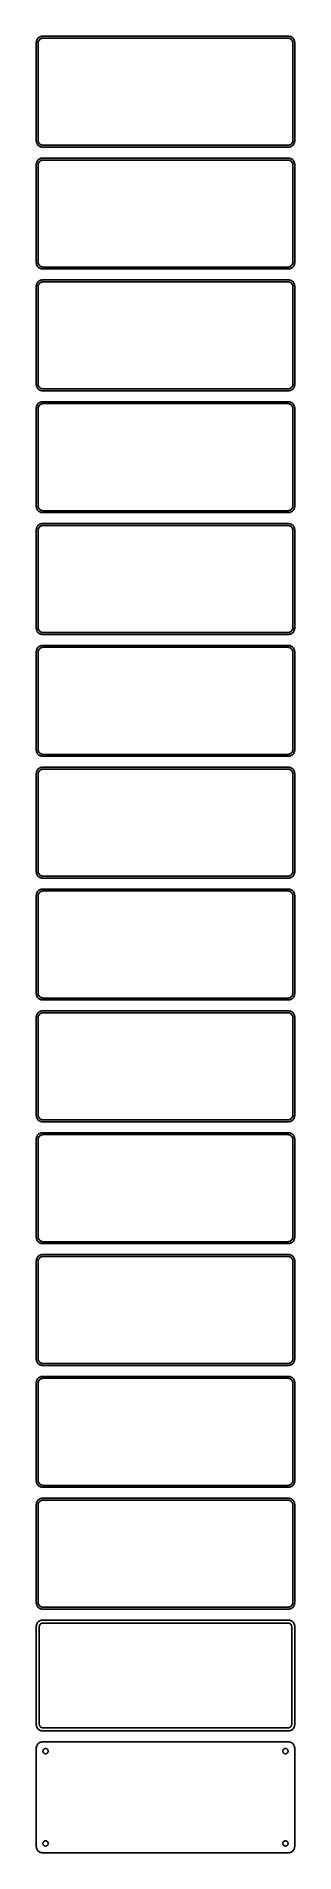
# Model space of a CAD drawing. Header units: metres. Extents: x -105 to 105, y 1440 to 2916.
import ezdxf

# ---------------------------------------------------------------- set-up
doc = ezdxf.new("R2010")
doc.units = ezdxf.units.M

msp = doc.modelspace()

# ---------------------------------------------------------------- linework, layer by layer
for p, q in [((-104.961, 2911.63), (-105, 2911)), ((-105, 2911), (-105, 2831)), ((-104.843, 2912.24), (-104.961, 2911.63)), ((-104.649, 2912.84), (-104.843, 2912.24)), ((-104.382, 2913.41), (-104.649, 2912.84)), ((-104.045, 2913.94), (-104.382, 2913.41)), ((-103.645, 2914.42), (-104.045, 2913.94)), ((-103.187, 2914.85), (-103.645, 2914.42)), ((-103.5, 2910.5), (-103.468, 2911)), ((-103.5, 2831.5), (-103.5, 2910.5)), ((-103.468, 2911), (-103.374, 2911.49)), ((-103.374, 2911.49), (-103.219, 2911.97)), ((-103.219, 2911.97), (-103.005, 2912.43)), ((-102.679, 2915.22), (-103.187, 2914.85)), ((-103.005, 2912.43), (-102.736, 2912.85)), ((-102.736, 2912.85), (-102.416, 2913.24)), ((-102.129, 2915.52), (-102.679, 2915.22)), ((-102.416, 2913.24), (-102.05, 2913.58)), ((-101.545, 2915.76), (-102.129, 2915.52)), ((-102.05, 2913.58), (-101.643, 2913.88)), ((-101.643, 2913.88), (-101.203, 2914.12)), ((-100.937, 2915.91), (-101.545, 2915.76)), ((-101.203, 2914.12), (-100.736, 2914.3)), ((-100.314, 2915.99), (-100.937, 2915.91)), ((-100.736, 2914.3), (-100.25, 2914.43)), ((100.314, 2915.99), (-100.314, 2915.99)), ((-100.25, 2914.43), (-99.7512, 2914.49)), ((-99.7512, 2914.49), (99.7512, 2914.49)), ((99.7512, 2914.49), (100.25, 2914.43)), ((100.25, 2914.43), (100.736, 2914.3)), ((100.937, 2915.91), (100.314, 2915.99)), ((100.736, 2914.3), (101.203, 2914.12)), ((101.545, 2915.76), (100.937, 2915.91)), ((101.203, 2914.12), (101.643, 2913.88)), ((102.129, 2915.52), (101.545, 2915.76)), ((101.643, 2913.88), (102.05, 2913.58)), ((102.05, 2913.58), (102.416, 2913.24)), ((102.679, 2915.22), (102.129, 2915.52)), ((102.416, 2913.24), (102.736, 2912.85)), ((103.187, 2914.85), (102.679, 2915.22)), ((102.736, 2912.85), (103.005, 2912.43)), ((103.005, 2912.43), (103.219, 2911.97)), ((103.645, 2914.42), (103.187, 2914.85)), ((103.219, 2911.97), (103.374, 2911.49)), ((103.374, 2911.49), (103.468, 2911)), ((103.468, 2911), (103.5, 2910.5)), ((103.5, 2910.5), (103.5, 2831.5)), ((104.045, 2913.94), (103.645, 2914.42)), ((104.382, 2913.41), (104.045, 2913.94)), ((104.649, 2912.84), (104.382, 2913.41)), ((104.843, 2912.24), (104.649, 2912.84)), ((104.961, 2911.63), (104.843, 2912.24)), ((105, 2911), (104.961, 2911.63)), ((105, 2831), (105, 2911)), ((-105, 2831), (-104.961, 2830.37)), ((-104.961, 2830.37), (-104.843, 2829.76)), ((-104.843, 2829.76), (-104.649, 2829.16)), ((-104.649, 2829.16), (-104.382, 2828.59)), ((-104.382, 2828.59), (-104.045, 2828.06)), ((-104.045, 2828.06), (-103.645, 2827.58)), ((-103.645, 2827.58), (-103.187, 2827.15)), ((-103.468, 2831), (-103.5, 2831.5)), ((-103.374, 2830.51), (-103.468, 2831)), ((-103.219, 2830.03), (-103.374, 2830.51)), ((-103.005, 2829.57), (-103.219, 2830.03)), ((-103.187, 2827.15), (-102.679, 2826.78)), ((-102.736, 2829.15), (-103.005, 2829.57)), ((-102.416, 2828.76), (-102.736, 2829.15)), ((-102.679, 2826.78), (-102.129, 2826.48)), ((-102.05, 2828.42), (-102.416, 2828.76)), ((-102.129, 2826.48), (-101.545, 2826.24)), ((-101.643, 2828.12), (-102.05, 2828.42)), ((-101.203, 2827.88), (-101.643, 2828.12)), ((-101.545, 2826.24), (-100.937, 2826.09)), ((-100.736, 2827.7), (-101.203, 2827.88)), ((-100.937, 2826.09), (-100.314, 2826.01)), ((-100.25, 2827.57), (-100.736, 2827.7)), ((-100.314, 2826.01), (100.314, 2826.01)), ((-99.7512, 2827.51), (-100.25, 2827.57)), ((99.7512, 2827.51), (-99.7512, 2827.51)), ((100.25, 2827.57), (99.7512, 2827.51)), ((100.736, 2827.7), (100.25, 2827.57)), ((100.314, 2826.01), (100.937, 2826.09)), ((101.203, 2827.88), (100.736, 2827.7)), ((100.937, 2826.09), (101.545, 2826.24)), ((101.643, 2828.12), (101.203, 2827.88)), ((101.545, 2826.24), (102.129, 2826.48)), ((102.05, 2828.42), (101.643, 2828.12)), ((102.416, 2828.76), (102.05, 2828.42)), ((102.129, 2826.48), (102.679, 2826.78)), ((102.736, 2829.15), (102.416, 2828.76)), ((102.679, 2826.78), (103.187, 2827.15)), ((103.005, 2829.57), (102.736, 2829.15)), ((103.219, 2830.03), (103.005, 2829.57)), ((103.187, 2827.15), (103.645, 2827.58)), ((103.374, 2830.51), (103.219, 2830.03)), ((103.468, 2831), (103.374, 2830.51)), ((103.5, 2831.5), (103.468, 2831)), ((103.645, 2827.58), (104.045, 2828.06)), ((104.045, 2828.06), (104.382, 2828.59)), ((104.382, 2828.59), (104.649, 2829.16)), ((104.649, 2829.16), (104.843, 2829.76)), ((104.843, 2829.76), (104.961, 2830.37)), ((104.961, 2830.37), (105, 2831)), ((-104.961, 2812.63), (-105, 2812)), ((-105, 2812), (-105, 2732)), ((-104.843, 2813.24), (-104.961, 2812.63)), ((-104.649, 2813.84), (-104.843, 2813.24)), ((-104.382, 2814.41), (-104.649, 2813.84)), ((-104.045, 2814.94), (-104.382, 2814.41)), ((-103.645, 2815.42), (-104.045, 2814.94)), ((-103.187, 2815.85), (-103.645, 2815.42)), ((-103.5, 2811.5), (-103.468, 2812)), ((-103.5, 2732.5), (-103.5, 2811.5)), ((-103.468, 2812), (-103.374, 2812.49)), ((-103.374, 2812.49), (-103.219, 2812.97)), ((-103.219, 2812.97), (-103.005, 2813.43)), ((-102.679, 2816.22), (-103.187, 2815.85)), ((-103.005, 2813.43), (-102.736, 2813.85)), ((-102.736, 2813.85), (-102.416, 2814.24)), ((-102.129, 2816.52), (-102.679, 2816.22)), ((-102.416, 2814.24), (-102.05, 2814.58)), ((-101.545, 2816.76), (-102.129, 2816.52)), ((-102.05, 2814.58), (-101.643, 2814.88)), ((-101.643, 2814.88), (-101.203, 2815.12)), ((-100.937, 2816.91), (-101.545, 2816.76)), ((-101.203, 2815.12), (-100.736, 2815.3)), ((-100.314, 2816.99), (-100.937, 2816.91)), ((-100.736, 2815.3), (-100.25, 2815.43)), ((100.314, 2816.99), (-100.314, 2816.99)), ((-100.25, 2815.43), (-99.7512, 2815.49)), ((-99.7512, 2815.49), (99.7512, 2815.49)), ((99.7512, 2815.49), (100.25, 2815.43)), ((100.25, 2815.43), (100.736, 2815.3)), ((100.937, 2816.91), (100.314, 2816.99)), ((100.736, 2815.3), (101.203, 2815.12)), ((101.545, 2816.76), (100.937, 2816.91)), ((101.203, 2815.12), (101.643, 2814.88)), ((102.129, 2816.52), (101.545, 2816.76)), ((101.643, 2814.88), (102.05, 2814.58)), ((102.05, 2814.58), (102.416, 2814.24)), ((102.679, 2816.22), (102.129, 2816.52)), ((102.416, 2814.24), (102.736, 2813.85)), ((103.187, 2815.85), (102.679, 2816.22)), ((102.736, 2813.85), (103.005, 2813.43)), ((103.005, 2813.43), (103.219, 2812.97)), ((103.645, 2815.42), (103.187, 2815.85)), ((103.219, 2812.97), (103.374, 2812.49)), ((103.374, 2812.49), (103.468, 2812)), ((103.468, 2812), (103.5, 2811.5)), ((103.5, 2811.5), (103.5, 2732.5)), ((104.045, 2814.94), (103.645, 2815.42)), ((104.382, 2814.41), (104.045, 2814.94)), ((104.649, 2813.84), (104.382, 2814.41)), ((104.843, 2813.24), (104.649, 2813.84)), ((104.961, 2812.63), (104.843, 2813.24)), ((105, 2812), (104.961, 2812.63)), ((105, 2732), (105, 2812)), ((-105, 2732), (-104.961, 2731.37)), ((-104.961, 2731.37), (-104.843, 2730.76)), ((-104.843, 2730.76), (-104.649, 2730.16)), ((-103.468, 2732), (-103.5, 2732.5)), ((-103.374, 2731.51), (-103.468, 2732)), ((-103.219, 2731.03), (-103.374, 2731.51)), ((-103.005, 2730.57), (-103.219, 2731.03)), ((-102.736, 2730.15), (-103.005, 2730.57)), ((103.005, 2730.57), (102.736, 2730.15)), ((103.219, 2731.03), (103.005, 2730.57)), ((103.374, 2731.51), (103.219, 2731.03)), ((103.468, 2732), (103.374, 2731.51)), ((103.5, 2732.5), (103.468, 2732)), ((104.649, 2730.16), (104.843, 2730.76)), ((104.843, 2730.76), (104.961, 2731.37)), ((104.961, 2731.37), (105, 2732)), ((-104.649, 2730.16), (-104.382, 2729.59)), ((-104.382, 2729.59), (-104.045, 2729.06)), ((-104.045, 2715.94), (-104.382, 2715.41)), ((-104.045, 2729.06), (-103.645, 2728.58)), ((-103.645, 2716.42), (-104.045, 2715.94)), ((-103.645, 2728.58), (-103.187, 2728.15)), ((-103.187, 2716.85), (-103.645, 2716.42)), ((-103.187, 2728.15), (-102.679, 2727.78)), ((-102.679, 2717.22), (-103.187, 2716.85)), ((-102.416, 2729.76), (-102.736, 2730.15)), ((-102.679, 2727.78), (-102.129, 2727.48)), ((-102.129, 2717.52), (-102.679, 2717.22)), ((-102.05, 2729.42), (-102.416, 2729.76)), ((-102.129, 2727.48), (-101.545, 2727.24)), ((-101.545, 2717.76), (-102.129, 2717.52)), ((-101.643, 2729.12), (-102.05, 2729.42)), ((-102.05, 2715.58), (-101.643, 2715.88)), ((-101.203, 2728.88), (-101.643, 2729.12)), ((-101.643, 2715.88), (-101.203, 2716.12)), ((-101.545, 2727.24), (-100.937, 2727.09)), ((-100.937, 2717.91), (-101.545, 2717.76)), ((-100.736, 2728.7), (-101.203, 2728.88)), ((-101.203, 2716.12), (-100.736, 2716.3)), ((-100.937, 2727.09), (-100.314, 2727.01)), ((-100.314, 2717.99), (-100.937, 2717.91)), ((-100.25, 2728.57), (-100.736, 2728.7)), ((-100.736, 2716.3), (-100.25, 2716.43)), ((-100.314, 2727.01), (100.314, 2727.01)), ((100.314, 2717.99), (-100.314, 2717.99)), ((-99.7512, 2728.51), (-100.25, 2728.57)), ((-100.25, 2716.43), (-99.7512, 2716.49)), ((99.7512, 2728.51), (-99.7512, 2728.51)), ((-99.7512, 2716.49), (99.7512, 2716.49)), ((100.25, 2728.57), (99.7512, 2728.51)), ((99.7512, 2716.49), (100.25, 2716.43)), ((100.736, 2728.7), (100.25, 2728.57)), ((100.25, 2716.43), (100.736, 2716.3)), ((100.314, 2727.01), (100.937, 2727.09)), ((100.937, 2717.91), (100.314, 2717.99)), ((101.203, 2728.88), (100.736, 2728.7)), ((100.736, 2716.3), (101.203, 2716.12)), ((100.937, 2727.09), (101.545, 2727.24)), ((101.545, 2717.76), (100.937, 2717.91)), ((101.643, 2729.12), (101.203, 2728.88)), ((101.203, 2716.12), (101.643, 2715.88)), ((101.545, 2727.24), (102.129, 2727.48)), ((102.129, 2717.52), (101.545, 2717.76)), ((102.05, 2729.42), (101.643, 2729.12)), ((101.643, 2715.88), (102.05, 2715.58)), ((102.416, 2729.76), (102.05, 2729.42)), ((102.129, 2727.48), (102.679, 2727.78)), ((102.679, 2717.22), (102.129, 2717.52)), ((102.736, 2730.15), (102.416, 2729.76)), ((102.679, 2727.78), (103.187, 2728.15)), ((103.187, 2716.85), (102.679, 2717.22)), ((103.187, 2728.15), (103.645, 2728.58)), ((103.645, 2716.42), (103.187, 2716.85)), ((103.645, 2728.58), (104.045, 2729.06)), ((104.045, 2715.94), (103.645, 2716.42)), ((104.045, 2729.06), (104.382, 2729.59)), ((104.382, 2715.41), (104.045, 2715.94)), ((104.382, 2729.59), (104.649, 2730.16)), ((-104.961, 2713.63), (-105, 2713)), ((-105, 2713), (-105, 2633)), ((-104.843, 2714.24), (-104.961, 2713.63)), ((-104.649, 2714.84), (-104.843, 2714.24)), ((-104.382, 2715.41), (-104.649, 2714.84)), ((-103.5, 2712.5), (-103.468, 2713)), ((-103.5, 2633.5), (-103.5, 2712.5)), ((-103.468, 2713), (-103.374, 2713.49)), ((-103.374, 2713.49), (-103.219, 2713.97)), ((-103.219, 2713.97), (-103.005, 2714.43)), ((-103.005, 2714.43), (-102.736, 2714.85)), ((-102.736, 2714.85), (-102.416, 2715.24)), ((-102.416, 2715.24), (-102.05, 2715.58)), ((102.05, 2715.58), (102.416, 2715.24)), ((102.416, 2715.24), (102.736, 2714.85)), ((102.736, 2714.85), (103.005, 2714.43)), ((103.005, 2714.43), (103.219, 2713.97)), ((103.219, 2713.97), (103.374, 2713.49)), ((103.374, 2713.49), (103.468, 2713)), ((103.468, 2713), (103.5, 2712.5)), ((103.5, 2712.5), (103.5, 2633.5)), ((104.649, 2714.84), (104.382, 2715.41)), ((104.843, 2714.24), (104.649, 2714.84)), ((104.961, 2713.63), (104.843, 2714.24)), ((105, 2713), (104.961, 2713.63)), ((105, 2633), (105, 2713)), ((-105, 2633), (-104.961, 2632.37)), ((-104.961, 2632.37), (-104.843, 2631.76)), ((-104.843, 2631.76), (-104.649, 2631.16)), ((-104.649, 2631.16), (-104.382, 2630.59)), ((-104.382, 2630.59), (-104.045, 2630.06)), ((-104.045, 2630.06), (-103.645, 2629.58)), ((-103.645, 2629.58), (-103.187, 2629.15)), ((-103.468, 2633), (-103.5, 2633.5)), ((-103.374, 2632.51), (-103.468, 2633)), ((-103.219, 2632.03), (-103.374, 2632.51)), ((-103.005, 2631.57), (-103.219, 2632.03)), ((-103.187, 2629.15), (-102.679, 2628.78)), ((-102.736, 2631.15), (-103.005, 2631.57)), ((-102.416, 2630.76), (-102.736, 2631.15)), ((-102.679, 2628.78), (-102.129, 2628.48)), ((-102.05, 2630.42), (-102.416, 2630.76)), ((-102.129, 2628.48), (-101.545, 2628.24)), ((-101.643, 2630.12), (-102.05, 2630.42)), ((-101.203, 2629.88), (-101.643, 2630.12)), ((-101.545, 2628.24), (-100.937, 2628.09)), ((-100.736, 2629.7), (-101.203, 2629.88)), ((-100.937, 2628.09), (-100.314, 2628.01)), ((-100.25, 2629.57), (-100.736, 2629.7)), ((-100.314, 2628.01), (100.314, 2628.01)), ((-99.7512, 2629.51), (-100.25, 2629.57)), ((99.7512, 2629.51), (-99.7512, 2629.51)), ((100.25, 2629.57), (99.7512, 2629.51)), ((100.736, 2629.7), (100.25, 2629.57)), ((100.314, 2628.01), (100.937, 2628.09)), ((101.203, 2629.88), (100.736, 2629.7)), ((100.937, 2628.09), (101.545, 2628.24)), ((101.643, 2630.12), (101.203, 2629.88)), ((101.545, 2628.24), (102.129, 2628.48)), ((102.05, 2630.42), (101.643, 2630.12)), ((102.416, 2630.76), (102.05, 2630.42)), ((102.129, 2628.48), (102.679, 2628.78)), ((102.736, 2631.15), (102.416, 2630.76)), ((102.679, 2628.78), (103.187, 2629.15)), ((103.005, 2631.57), (102.736, 2631.15)), ((103.219, 2632.03), (103.005, 2631.57)), ((103.187, 2629.15), (103.645, 2629.58)), ((103.374, 2632.51), (103.219, 2632.03)), ((103.468, 2633), (103.374, 2632.51)), ((103.5, 2633.5), (103.468, 2633)), ((103.645, 2629.58), (104.045, 2630.06)), ((104.045, 2630.06), (104.382, 2630.59)), ((104.382, 2630.59), (104.649, 2631.16)), ((104.649, 2631.16), (104.843, 2631.76)), ((104.843, 2631.76), (104.961, 2632.37)), ((104.961, 2632.37), (105, 2633)), ((-104.961, 2614.63), (-105, 2614)), ((-105, 2614), (-105, 2534)), ((-104.843, 2615.24), (-104.961, 2614.63)), ((-104.649, 2615.84), (-104.843, 2615.24)), ((-104.382, 2616.41), (-104.649, 2615.84)), ((-104.045, 2616.94), (-104.382, 2616.41)), ((-103.645, 2617.42), (-104.045, 2616.94)), ((-103.187, 2617.85), (-103.645, 2617.42)), ((-103.5, 2613.5), (-103.468, 2614)), ((-103.5, 2534.5), (-103.5, 2613.5)), ((-103.468, 2614), (-103.374, 2614.49)), ((-103.374, 2614.49), (-103.219, 2614.97)), ((-103.219, 2614.97), (-103.005, 2615.43)), ((-102.679, 2618.22), (-103.187, 2617.85)), ((-103.005, 2615.43), (-102.736, 2615.85)), ((-102.736, 2615.85), (-102.416, 2616.24)), ((-102.129, 2618.52), (-102.679, 2618.22)), ((-102.416, 2616.24), (-102.05, 2616.58)), ((-101.545, 2618.76), (-102.129, 2618.52)), ((-102.05, 2616.58), (-101.643, 2616.88)), ((-101.643, 2616.88), (-101.203, 2617.12)), ((-100.937, 2618.91), (-101.545, 2618.76)), ((-101.203, 2617.12), (-100.736, 2617.3)), ((-100.314, 2618.99), (-100.937, 2618.91)), ((-100.736, 2617.3), (-100.25, 2617.43)), ((100.314, 2618.99), (-100.314, 2618.99)), ((-100.25, 2617.43), (-99.7512, 2617.49)), ((-99.7512, 2617.49), (99.7512, 2617.49)), ((99.7512, 2617.49), (100.25, 2617.43)), ((100.25, 2617.43), (100.736, 2617.3)), ((100.937, 2618.91), (100.314, 2618.99)), ((100.736, 2617.3), (101.203, 2617.12)), ((101.545, 2618.76), (100.937, 2618.91)), ((101.203, 2617.12), (101.643, 2616.88)), ((102.129, 2618.52), (101.545, 2618.76)), ((101.643, 2616.88), (102.05, 2616.58)), ((102.05, 2616.58), (102.416, 2616.24)), ((102.679, 2618.22), (102.129, 2618.52)), ((102.416, 2616.24), (102.736, 2615.85)), ((103.187, 2617.85), (102.679, 2618.22)), ((102.736, 2615.85), (103.005, 2615.43)), ((103.005, 2615.43), (103.219, 2614.97)), ((103.645, 2617.42), (103.187, 2617.85)), ((103.219, 2614.97), (103.374, 2614.49)), ((103.374, 2614.49), (103.468, 2614)), ((103.468, 2614), (103.5, 2613.5)), ((103.5, 2613.5), (103.5, 2534.5)), ((104.045, 2616.94), (103.645, 2617.42)), ((104.382, 2616.41), (104.045, 2616.94)), ((104.649, 2615.84), (104.382, 2616.41)), ((104.843, 2615.24), (104.649, 2615.84)), ((104.961, 2614.63), (104.843, 2615.24)), ((105, 2614), (104.961, 2614.63)), ((105, 2534), (105, 2614)), ((-105, 2534), (-104.961, 2533.37)), ((-104.961, 2533.37), (-104.843, 2532.76)), ((-104.843, 2532.76), (-104.649, 2532.16)), ((-104.649, 2532.16), (-104.382, 2531.59)), ((-104.382, 2531.59), (-104.045, 2531.06)), ((-104.045, 2531.06), (-103.645, 2530.58)), ((-103.645, 2530.58), (-103.187, 2530.15)), ((-103.468, 2534), (-103.5, 2534.5)), ((-103.374, 2533.51), (-103.468, 2534)), ((-103.219, 2533.03), (-103.374, 2533.51)), ((-103.005, 2532.57), (-103.219, 2533.03)), ((-103.187, 2530.15), (-102.679, 2529.78)), ((-102.736, 2532.15), (-103.005, 2532.57)), ((-102.416, 2531.76), (-102.736, 2532.15)), ((-102.679, 2529.78), (-102.129, 2529.48)), ((-102.05, 2531.42), (-102.416, 2531.76)), ((-102.129, 2529.48), (-101.545, 2529.24)), ((-101.643, 2531.12), (-102.05, 2531.42)), ((-101.203, 2530.88), (-101.643, 2531.12)), ((-101.545, 2529.24), (-100.937, 2529.09)), ((-100.736, 2530.7), (-101.203, 2530.88)), ((-100.937, 2529.09), (-100.314, 2529.01)), ((-100.25, 2530.57), (-100.736, 2530.7)), ((-100.314, 2529.01), (100.314, 2529.01)), ((-99.7512, 2530.51), (-100.25, 2530.57)), ((99.7512, 2530.51), (-99.7512, 2530.51)), ((100.25, 2530.57), (99.7512, 2530.51)), ((100.736, 2530.7), (100.25, 2530.57)), ((100.314, 2529.01), (100.937, 2529.09)), ((101.203, 2530.88), (100.736, 2530.7)), ((100.937, 2529.09), (101.545, 2529.24)), ((101.643, 2531.12), (101.203, 2530.88)), ((101.545, 2529.24), (102.129, 2529.48)), ((102.05, 2531.42), (101.643, 2531.12)), ((102.416, 2531.76), (102.05, 2531.42)), ((102.129, 2529.48), (102.679, 2529.78)), ((102.736, 2532.15), (102.416, 2531.76)), ((102.679, 2529.78), (103.187, 2530.15)), ((103.005, 2532.57), (102.736, 2532.15)), ((103.219, 2533.03), (103.005, 2532.57)), ((103.187, 2530.15), (103.645, 2530.58)), ((103.374, 2533.51), (103.219, 2533.03)), ((103.468, 2534), (103.374, 2533.51)), ((103.5, 2534.5), (103.468, 2534)), ((103.645, 2530.58), (104.045, 2531.06)), ((104.045, 2531.06), (104.382, 2531.59)), ((104.382, 2531.59), (104.649, 2532.16)), ((104.649, 2532.16), (104.843, 2532.76)), ((104.843, 2532.76), (104.961, 2533.37)), ((104.961, 2533.37), (105, 2534)), ((-104.961, 2515.63), (-105, 2515)), ((-105, 2515), (-105, 2435)), ((-104.843, 2516.24), (-104.961, 2515.63)), ((-104.649, 2516.84), (-104.843, 2516.24)), ((-104.382, 2517.41), (-104.649, 2516.84)), ((-104.045, 2517.94), (-104.382, 2517.41)), ((-103.645, 2518.42), (-104.045, 2517.94)), ((-103.187, 2518.85), (-103.645, 2518.42)), ((-103.5, 2514.5), (-103.468, 2515)), ((-103.5, 2435.5), (-103.5, 2514.5)), ((-103.468, 2515), (-103.374, 2515.49)), ((-103.374, 2515.49), (-103.219, 2515.97)), ((-103.219, 2515.97), (-103.005, 2516.43)), ((-102.679, 2519.22), (-103.187, 2518.85)), ((-103.005, 2516.43), (-102.736, 2516.85)), ((-102.736, 2516.85), (-102.416, 2517.24)), ((-102.129, 2519.52), (-102.679, 2519.22)), ((-102.416, 2517.24), (-102.05, 2517.58)), ((-101.545, 2519.76), (-102.129, 2519.52)), ((-102.05, 2517.58), (-101.643, 2517.88)), ((-101.643, 2517.88), (-101.203, 2518.12)), ((-100.937, 2519.91), (-101.545, 2519.76)), ((-101.203, 2518.12), (-100.736, 2518.3)), ((-100.314, 2519.99), (-100.937, 2519.91)), ((-100.736, 2518.3), (-100.25, 2518.43)), ((100.314, 2519.99), (-100.314, 2519.99)), ((-100.25, 2518.43), (-99.7512, 2518.49)), ((-99.7512, 2518.49), (99.7512, 2518.49)), ((99.7512, 2518.49), (100.25, 2518.43)), ((100.25, 2518.43), (100.736, 2518.3)), ((100.937, 2519.91), (100.314, 2519.99)), ((100.736, 2518.3), (101.203, 2518.12)), ((101.545, 2519.76), (100.937, 2519.91)), ((101.203, 2518.12), (101.643, 2517.88)), ((102.129, 2519.52), (101.545, 2519.76)), ((101.643, 2517.88), (102.05, 2517.58)), ((102.05, 2517.58), (102.416, 2517.24)), ((102.679, 2519.22), (102.129, 2519.52)), ((102.416, 2517.24), (102.736, 2516.85)), ((103.187, 2518.85), (102.679, 2519.22)), ((102.736, 2516.85), (103.005, 2516.43)), ((103.005, 2516.43), (103.219, 2515.97)), ((103.645, 2518.42), (103.187, 2518.85)), ((103.219, 2515.97), (103.374, 2515.49)), ((103.374, 2515.49), (103.468, 2515)), ((103.468, 2515), (103.5, 2514.5)), ((103.5, 2514.5), (103.5, 2435.5)), ((104.045, 2517.94), (103.645, 2518.42)), ((104.382, 2517.41), (104.045, 2517.94)), ((104.649, 2516.84), (104.382, 2517.41)), ((104.843, 2516.24), (104.649, 2516.84)), ((104.961, 2515.63), (104.843, 2516.24)), ((105, 2515), (104.961, 2515.63)), ((105, 2435), (105, 2515)), ((-103.468, 2435), (-103.5, 2435.5)), ((103.5, 2435.5), (103.468, 2435)), ((-105, 2435), (-104.961, 2434.37)), ((-104.961, 2434.37), (-104.843, 2433.76)), ((-104.843, 2433.76), (-104.649, 2433.16)), ((-104.649, 2433.16), (-104.382, 2432.59)), ((-104.382, 2432.59), (-104.045, 2432.06)), ((-104.045, 2432.06), (-103.645, 2431.58)), ((-103.645, 2431.58), (-103.187, 2431.15)), ((-103.374, 2434.51), (-103.468, 2435)), ((-103.219, 2434.03), (-103.374, 2434.51)), ((-103.005, 2433.57), (-103.219, 2434.03)), ((-103.187, 2431.15), (-102.679, 2430.78)), ((-102.736, 2433.15), (-103.005, 2433.57)), ((-102.416, 2432.76), (-102.736, 2433.15)), ((-102.679, 2430.78), (-102.129, 2430.48)), ((-102.05, 2432.42), (-102.416, 2432.76)), ((-102.129, 2430.48), (-101.545, 2430.24)), ((-101.545, 2420.76), (-102.129, 2420.52)), ((-101.643, 2432.12), (-102.05, 2432.42)), ((-101.203, 2431.88), (-101.643, 2432.12)), ((-101.545, 2430.24), (-100.937, 2430.09)), ((-100.937, 2420.91), (-101.545, 2420.76)), ((-100.736, 2431.7), (-101.203, 2431.88)), ((-100.937, 2430.09), (-100.314, 2430.01)), ((-100.314, 2420.99), (-100.937, 2420.91)), ((-100.25, 2431.57), (-100.736, 2431.7)), ((-100.314, 2430.01), (100.314, 2430.01)), ((100.314, 2420.99), (-100.314, 2420.99)), ((-99.7512, 2431.51), (-100.25, 2431.57)), ((99.7512, 2431.51), (-99.7512, 2431.51)), ((100.25, 2431.57), (99.7512, 2431.51)), ((100.736, 2431.7), (100.25, 2431.57)), ((100.314, 2430.01), (100.937, 2430.09)), ((100.937, 2420.91), (100.314, 2420.99)), ((101.203, 2431.88), (100.736, 2431.7)), ((100.937, 2430.09), (101.545, 2430.24)), ((101.545, 2420.76), (100.937, 2420.91)), ((101.643, 2432.12), (101.203, 2431.88)), ((101.545, 2430.24), (102.129, 2430.48)), ((102.129, 2420.52), (101.545, 2420.76)), ((102.05, 2432.42), (101.643, 2432.12)), ((102.416, 2432.76), (102.05, 2432.42)), ((102.129, 2430.48), (102.679, 2430.78)), ((102.736, 2433.15), (102.416, 2432.76)), ((102.679, 2430.78), (103.187, 2431.15)), ((103.005, 2433.57), (102.736, 2433.15)), ((103.219, 2434.03), (103.005, 2433.57)), ((103.187, 2431.15), (103.645, 2431.58)), ((103.374, 2434.51), (103.219, 2434.03)), ((103.468, 2435), (103.374, 2434.51)), ((103.645, 2431.58), (104.045, 2432.06)), ((104.045, 2432.06), (104.382, 2432.59)), ((104.382, 2432.59), (104.649, 2433.16)), ((104.649, 2433.16), (104.843, 2433.76)), ((104.843, 2433.76), (104.961, 2434.37)), ((104.961, 2434.37), (105, 2435)), ((-104.961, 2416.63), (-105, 2416)), ((-105, 2416), (-105, 2336)), ((-104.843, 2417.24), (-104.961, 2416.63)), ((-104.649, 2417.84), (-104.843, 2417.24)), ((-104.382, 2418.41), (-104.649, 2417.84)), ((-104.045, 2418.94), (-104.382, 2418.41)), ((-103.645, 2419.42), (-104.045, 2418.94)), ((-103.187, 2419.85), (-103.645, 2419.42)), ((-103.5, 2415.5), (-103.468, 2416)), ((-103.5, 2336.5), (-103.5, 2415.5)), ((-103.468, 2416), (-103.374, 2416.49)), ((-103.374, 2416.49), (-103.219, 2416.97)), ((-103.219, 2416.97), (-103.005, 2417.43)), ((-102.679, 2420.22), (-103.187, 2419.85)), ((-103.005, 2417.43), (-102.736, 2417.85)), ((-102.736, 2417.85), (-102.416, 2418.24)), ((-102.129, 2420.52), (-102.679, 2420.22)), ((-102.416, 2418.24), (-102.05, 2418.58)), ((-102.05, 2418.58), (-101.643, 2418.88)), ((-101.643, 2418.88), (-101.203, 2419.12)), ((-101.203, 2419.12), (-100.736, 2419.3)), ((-100.736, 2419.3), (-100.25, 2419.43)), ((-100.25, 2419.43), (-99.7512, 2419.49)), ((-99.7512, 2419.49), (99.7512, 2419.49)), ((99.7512, 2419.49), (100.25, 2419.43)), ((100.25, 2419.43), (100.736, 2419.3)), ((100.736, 2419.3), (101.203, 2419.12)), ((101.203, 2419.12), (101.643, 2418.88)), ((101.643, 2418.88), (102.05, 2418.58)), ((102.05, 2418.58), (102.416, 2418.24)), ((102.679, 2420.22), (102.129, 2420.52)), ((102.416, 2418.24), (102.736, 2417.85)), ((103.187, 2419.85), (102.679, 2420.22)), ((102.736, 2417.85), (103.005, 2417.43)), ((103.005, 2417.43), (103.219, 2416.97)), ((103.645, 2419.42), (103.187, 2419.85)), ((103.219, 2416.97), (103.374, 2416.49)), ((103.374, 2416.49), (103.468, 2416)), ((103.468, 2416), (103.5, 2415.5)), ((103.5, 2415.5), (103.5, 2336.5)), ((104.045, 2418.94), (103.645, 2419.42)), ((104.382, 2418.41), (104.045, 2418.94)), ((104.649, 2417.84), (104.382, 2418.41)), ((104.843, 2417.24), (104.649, 2417.84)), ((104.961, 2416.63), (104.843, 2417.24)), ((105, 2416), (104.961, 2416.63)), ((105, 2336), (105, 2416)), ((-105, 2336), (-104.961, 2335.37)), ((-104.961, 2335.37), (-104.843, 2334.76)), ((-104.843, 2334.76), (-104.649, 2334.16)), ((-104.649, 2334.16), (-104.382, 2333.59)), ((-104.382, 2333.59), (-104.045, 2333.06)), ((-104.045, 2333.06), (-103.645, 2332.58)), ((-103.645, 2332.58), (-103.187, 2332.15)), ((-103.468, 2336), (-103.5, 2336.5)), ((-103.374, 2335.51), (-103.468, 2336)), ((-103.219, 2335.03), (-103.374, 2335.51)), ((-103.005, 2334.57), (-103.219, 2335.03)), ((-103.187, 2332.15), (-102.679, 2331.78)), ((-102.736, 2334.15), (-103.005, 2334.57)), ((-102.416, 2333.76), (-102.736, 2334.15)), ((-102.05, 2333.42), (-102.416, 2333.76)), ((-101.643, 2333.12), (-102.05, 2333.42)), ((-101.203, 2332.88), (-101.643, 2333.12)), ((-100.736, 2332.7), (-101.203, 2332.88)), ((-100.25, 2332.57), (-100.736, 2332.7)), ((-99.7512, 2332.51), (-100.25, 2332.57)), ((99.7512, 2332.51), (-99.7512, 2332.51)), ((100.25, 2332.57), (99.7512, 2332.51)), ((100.736, 2332.7), (100.25, 2332.57)), ((101.203, 2332.88), (100.736, 2332.7)), ((101.643, 2333.12), (101.203, 2332.88)), ((102.05, 2333.42), (101.643, 2333.12)), ((102.416, 2333.76), (102.05, 2333.42)), ((102.736, 2334.15), (102.416, 2333.76)), ((102.679, 2331.78), (103.187, 2332.15)), ((103.005, 2334.57), (102.736, 2334.15)), ((103.219, 2335.03), (103.005, 2334.57)), ((103.187, 2332.15), (103.645, 2332.58)), ((103.374, 2335.51), (103.219, 2335.03)), ((103.468, 2336), (103.374, 2335.51)), ((103.5, 2336.5), (103.468, 2336)), ((103.645, 2332.58), (104.045, 2333.06)), ((104.045, 2333.06), (104.382, 2333.59)), ((104.382, 2333.59), (104.649, 2334.16)), ((104.649, 2334.16), (104.843, 2334.76)), ((104.843, 2334.76), (104.961, 2335.37)), ((104.961, 2335.37), (105, 2336)), ((-104.961, 2317.63), (-105, 2317)), ((-104.843, 2318.24), (-104.961, 2317.63)), ((-104.649, 2318.84), (-104.843, 2318.24)), ((-104.382, 2319.41), (-104.649, 2318.84)), ((-104.045, 2319.94), (-104.382, 2319.41)), ((-103.645, 2320.42), (-104.045, 2319.94)), ((-103.187, 2320.85), (-103.645, 2320.42)), ((-103.468, 2317), (-103.374, 2317.49)), ((-103.374, 2317.49), (-103.219, 2317.97)), ((-103.219, 2317.97), (-103.005, 2318.43)), ((-102.679, 2321.22), (-103.187, 2320.85)), ((-103.005, 2318.43), (-102.736, 2318.85)), ((-102.736, 2318.85), (-102.416, 2319.24)), ((-102.679, 2331.78), (-102.129, 2331.48)), ((-102.129, 2321.52), (-102.679, 2321.22)), ((-102.416, 2319.24), (-102.05, 2319.58)), ((-102.129, 2331.48), (-101.545, 2331.24)), ((-101.545, 2321.76), (-102.129, 2321.52)), ((-102.05, 2319.58), (-101.643, 2319.88)), ((-101.643, 2319.88), (-101.203, 2320.12)), ((-101.545, 2331.24), (-100.937, 2331.09)), ((-100.937, 2321.91), (-101.545, 2321.76)), ((-101.203, 2320.12), (-100.736, 2320.3)), ((-100.937, 2331.09), (-100.314, 2331.01)), ((-100.314, 2321.99), (-100.937, 2321.91)), ((-100.736, 2320.3), (-100.25, 2320.43)), ((-100.314, 2331.01), (100.314, 2331.01)), ((100.314, 2321.99), (-100.314, 2321.99)), ((-100.25, 2320.43), (-99.7512, 2320.49)), ((-99.7512, 2320.49), (99.7512, 2320.49)), ((99.7512, 2320.49), (100.25, 2320.43)), ((100.25, 2320.43), (100.736, 2320.3)), ((100.314, 2331.01), (100.937, 2331.09)), ((100.937, 2321.91), (100.314, 2321.99)), ((100.736, 2320.3), (101.203, 2320.12)), ((100.937, 2331.09), (101.545, 2331.24)), ((101.545, 2321.76), (100.937, 2321.91)), ((101.203, 2320.12), (101.643, 2319.88)), ((101.545, 2331.24), (102.129, 2331.48)), ((102.129, 2321.52), (101.545, 2321.76)), ((101.643, 2319.88), (102.05, 2319.58)), ((102.05, 2319.58), (102.416, 2319.24)), ((102.129, 2331.48), (102.679, 2331.78)), ((102.679, 2321.22), (102.129, 2321.52)), ((102.416, 2319.24), (102.736, 2318.85)), ((103.187, 2320.85), (102.679, 2321.22)), ((102.736, 2318.85), (103.005, 2318.43)), ((103.005, 2318.43), (103.219, 2317.97)), ((103.645, 2320.42), (103.187, 2320.85)), ((103.219, 2317.97), (103.374, 2317.49)), ((103.374, 2317.49), (103.468, 2317)), ((104.045, 2319.94), (103.645, 2320.42)), ((104.382, 2319.41), (104.045, 2319.94)), ((104.649, 2318.84), (104.382, 2319.41)), ((104.843, 2318.24), (104.649, 2318.84)), ((104.961, 2317.63), (104.843, 2318.24)), ((105, 2317), (104.961, 2317.63)), ((-105, 2317), (-105, 2237)), ((-103.5, 2316.5), (-103.468, 2317)), ((-103.5, 2237.5), (-103.5, 2316.5)), ((103.468, 2317), (103.5, 2316.5)), ((103.5, 2316.5), (103.5, 2237.5)), ((105, 2237), (105, 2317)), ((-105, 2237), (-104.961, 2236.37)), ((-104.961, 2236.37), (-104.843, 2235.76)), ((-104.843, 2235.76), (-104.649, 2235.16)), ((-104.649, 2235.16), (-104.382, 2234.59)), ((-104.382, 2234.59), (-104.045, 2234.06)), ((-104.045, 2234.06), (-103.645, 2233.58)), ((-103.645, 2233.58), (-103.187, 2233.15)), ((-103.468, 2237), (-103.5, 2237.5)), ((-103.374, 2236.51), (-103.468, 2237)), ((-103.219, 2236.03), (-103.374, 2236.51)), ((-103.005, 2235.57), (-103.219, 2236.03)), ((-103.187, 2233.15), (-102.679, 2232.78)), ((-102.736, 2235.15), (-103.005, 2235.57)), ((-102.416, 2234.76), (-102.736, 2235.15)), ((-102.679, 2232.78), (-102.129, 2232.48)), ((-102.05, 2234.42), (-102.416, 2234.76)), ((-102.129, 2232.48), (-101.545, 2232.24)), ((-101.643, 2234.12), (-102.05, 2234.42)), ((-101.203, 2233.88), (-101.643, 2234.12)), ((-101.545, 2232.24), (-100.937, 2232.09)), ((-100.736, 2233.7), (-101.203, 2233.88)), ((-100.937, 2232.09), (-100.314, 2232.01)), ((-100.25, 2233.57), (-100.736, 2233.7)), ((-100.314, 2232.01), (100.314, 2232.01)), ((-99.7512, 2233.51), (-100.25, 2233.57)), ((99.7512, 2233.51), (-99.7512, 2233.51)), ((100.25, 2233.57), (99.7512, 2233.51)), ((100.736, 2233.7), (100.25, 2233.57)), ((100.314, 2232.01), (100.937, 2232.09)), ((101.203, 2233.88), (100.736, 2233.7)), ((100.937, 2232.09), (101.545, 2232.24)), ((101.643, 2234.12), (101.203, 2233.88)), ((101.545, 2232.24), (102.129, 2232.48)), ((102.05, 2234.42), (101.643, 2234.12)), ((102.416, 2234.76), (102.05, 2234.42)), ((102.129, 2232.48), (102.679, 2232.78)), ((102.736, 2235.15), (102.416, 2234.76)), ((102.679, 2232.78), (103.187, 2233.15)), ((103.005, 2235.57), (102.736, 2235.15)), ((103.219, 2236.03), (103.005, 2235.57)), ((103.187, 2233.15), (103.645, 2233.58)), ((103.374, 2236.51), (103.219, 2236.03)), ((103.468, 2237), (103.374, 2236.51)), ((103.5, 2237.5), (103.468, 2237)), ((103.645, 2233.58), (104.045, 2234.06)), ((104.045, 2234.06), (104.382, 2234.59)), ((104.382, 2234.59), (104.649, 2235.16)), ((104.649, 2235.16), (104.843, 2235.76)), ((104.843, 2235.76), (104.961, 2236.37)), ((104.961, 2236.37), (105, 2237)), ((-104.961, 2218.63), (-105, 2218)), ((-105, 2218), (-105, 2138)), ((-104.843, 2219.24), (-104.961, 2218.63)), ((-104.649, 2219.84), (-104.843, 2219.24)), ((-104.382, 2220.41), (-104.649, 2219.84)), ((-104.045, 2220.94), (-104.382, 2220.41)), ((-103.645, 2221.42), (-104.045, 2220.94)), ((-103.187, 2221.85), (-103.645, 2221.42)), ((-103.5, 2217.5), (-103.468, 2218)), ((-103.5, 2138.5), (-103.5, 2217.5)), ((-103.468, 2218), (-103.374, 2218.49)), ((-103.374, 2218.49), (-103.219, 2218.97)), ((-103.219, 2218.97), (-103.005, 2219.43)), ((-102.679, 2222.22), (-103.187, 2221.85)), ((-103.005, 2219.43), (-102.736, 2219.85)), ((-102.736, 2219.85), (-102.416, 2220.24)), ((-102.129, 2222.52), (-102.679, 2222.22)), ((-102.416, 2220.24), (-102.05, 2220.58)), ((-101.545, 2222.76), (-102.129, 2222.52)), ((-102.05, 2220.58), (-101.643, 2220.88)), ((-101.643, 2220.88), (-101.203, 2221.12)), ((-100.937, 2222.91), (-101.545, 2222.76)), ((-101.203, 2221.12), (-100.736, 2221.3)), ((-100.314, 2222.99), (-100.937, 2222.91)), ((-100.736, 2221.3), (-100.25, 2221.43)), ((100.314, 2222.99), (-100.314, 2222.99)), ((-100.25, 2221.43), (-99.7512, 2221.49)), ((-99.7512, 2221.49), (99.7512, 2221.49)), ((99.7512, 2221.49), (100.25, 2221.43)), ((100.25, 2221.43), (100.736, 2221.3)), ((100.937, 2222.91), (100.314, 2222.99)), ((100.736, 2221.3), (101.203, 2221.12)), ((101.545, 2222.76), (100.937, 2222.91)), ((101.203, 2221.12), (101.643, 2220.88)), ((102.129, 2222.52), (101.545, 2222.76)), ((101.643, 2220.88), (102.05, 2220.58)), ((102.05, 2220.58), (102.416, 2220.24)), ((102.679, 2222.22), (102.129, 2222.52)), ((102.416, 2220.24), (102.736, 2219.85)), ((103.187, 2221.85), (102.679, 2222.22)), ((102.736, 2219.85), (103.005, 2219.43)), ((103.005, 2219.43), (103.219, 2218.97)), ((103.645, 2221.42), (103.187, 2221.85)), ((103.219, 2218.97), (103.374, 2218.49)), ((103.374, 2218.49), (103.468, 2218)), ((103.468, 2218), (103.5, 2217.5)), ((103.5, 2217.5), (103.5, 2138.5)), ((104.045, 2220.94), (103.645, 2221.42)), ((104.382, 2220.41), (104.045, 2220.94)), ((104.649, 2219.84), (104.382, 2220.41)), ((104.843, 2219.24), (104.649, 2219.84)), ((104.961, 2218.63), (104.843, 2219.24)), ((105, 2218), (104.961, 2218.63)), ((105, 2138), (105, 2218)), ((-105, 2138), (-104.961, 2137.37)), ((-104.961, 2137.37), (-104.843, 2136.76)), ((-104.843, 2136.76), (-104.649, 2136.16)), ((-104.649, 2136.16), (-104.382, 2135.59)), ((-104.382, 2135.59), (-104.045, 2135.06)), ((-104.045, 2135.06), (-103.645, 2134.58)), ((-103.645, 2134.58), (-103.187, 2134.15)), ((-103.468, 2138), (-103.5, 2138.5)), ((-103.374, 2137.51), (-103.468, 2138)), ((-103.219, 2137.03), (-103.374, 2137.51)), ((-103.005, 2136.57), (-103.219, 2137.03)), ((-103.187, 2134.15), (-102.679, 2133.78)), ((-102.736, 2136.15), (-103.005, 2136.57)), ((-102.416, 2135.76), (-102.736, 2136.15)), ((-102.679, 2133.78), (-102.129, 2133.48)), ((-102.05, 2135.42), (-102.416, 2135.76)), ((-102.129, 2133.48), (-101.545, 2133.24)), ((-101.643, 2135.12), (-102.05, 2135.42)), ((-101.203, 2134.88), (-101.643, 2135.12)), ((-101.545, 2133.24), (-100.937, 2133.09)), ((-100.736, 2134.7), (-101.203, 2134.88)), ((-100.937, 2133.09), (-100.314, 2133.01)), ((-100.25, 2134.57), (-100.736, 2134.7)), ((-100.314, 2133.01), (100.314, 2133.01)), ((-99.7512, 2134.51), (-100.25, 2134.57)), ((99.7512, 2134.51), (-99.7512, 2134.51)), ((100.25, 2134.57), (99.7512, 2134.51)), ((100.736, 2134.7), (100.25, 2134.57)), ((100.314, 2133.01), (100.937, 2133.09)), ((101.203, 2134.88), (100.736, 2134.7)), ((100.937, 2133.09), (101.545, 2133.24)), ((101.643, 2135.12), (101.203, 2134.88)), ((101.545, 2133.24), (102.129, 2133.48)), ((102.05, 2135.42), (101.643, 2135.12)), ((102.416, 2135.76), (102.05, 2135.42)), ((102.129, 2133.48), (102.679, 2133.78)), ((102.736, 2136.15), (102.416, 2135.76)), ((102.679, 2133.78), (103.187, 2134.15)), ((103.005, 2136.57), (102.736, 2136.15)), ((103.219, 2137.03), (103.005, 2136.57)), ((103.187, 2134.15), (103.645, 2134.58)), ((103.374, 2137.51), (103.219, 2137.03)), ((103.468, 2138), (103.374, 2137.51)), ((103.5, 2138.5), (103.468, 2138)), ((103.645, 2134.58), (104.045, 2135.06)), ((104.045, 2135.06), (104.382, 2135.59)), ((104.382, 2135.59), (104.649, 2136.16)), ((104.649, 2136.16), (104.843, 2136.76)), ((104.843, 2136.76), (104.961, 2137.37)), ((104.961, 2137.37), (105, 2138)), ((-104.961, 2119.63), (-105, 2119)), ((-105, 2119), (-105, 2039)), ((-104.843, 2120.24), (-104.961, 2119.63)), ((-104.649, 2120.84), (-104.843, 2120.24)), ((-104.382, 2121.41), (-104.649, 2120.84)), ((-104.045, 2121.94), (-104.382, 2121.41)), ((-103.645, 2122.42), (-104.045, 2121.94)), ((-103.187, 2122.85), (-103.645, 2122.42)), ((-103.5, 2118.5), (-103.468, 2119)), ((-103.5, 2039.5), (-103.5, 2118.5)), ((-103.468, 2119), (-103.374, 2119.49)), ((-103.374, 2119.49), (-103.219, 2119.97)), ((-103.219, 2119.97), (-103.005, 2120.43)), ((-102.679, 2123.22), (-103.187, 2122.85)), ((-103.005, 2120.43), (-102.736, 2120.85)), ((-102.736, 2120.85), (-102.416, 2121.24)), ((-102.129, 2123.52), (-102.679, 2123.22)), ((-102.416, 2121.24), (-102.05, 2121.58)), ((-101.545, 2123.76), (-102.129, 2123.52)), ((-102.05, 2121.58), (-101.643, 2121.88)), ((-101.643, 2121.88), (-101.203, 2122.12)), ((-100.937, 2123.91), (-101.545, 2123.76)), ((-101.203, 2122.12), (-100.736, 2122.3)), ((-100.314, 2123.99), (-100.937, 2123.91)), ((-100.736, 2122.3), (-100.25, 2122.43)), ((100.314, 2123.99), (-100.314, 2123.99)), ((-100.25, 2122.43), (-99.7512, 2122.49)), ((-99.7512, 2122.49), (99.7512, 2122.49)), ((99.7512, 2122.49), (100.25, 2122.43)), ((100.25, 2122.43), (100.736, 2122.3)), ((100.937, 2123.91), (100.314, 2123.99)), ((100.736, 2122.3), (101.203, 2122.12)), ((101.545, 2123.76), (100.937, 2123.91)), ((101.203, 2122.12), (101.643, 2121.88)), ((102.129, 2123.52), (101.545, 2123.76)), ((101.643, 2121.88), (102.05, 2121.58)), ((102.05, 2121.58), (102.416, 2121.24)), ((102.679, 2123.22), (102.129, 2123.52)), ((102.416, 2121.24), (102.736, 2120.85)), ((103.187, 2122.85), (102.679, 2123.22)), ((102.736, 2120.85), (103.005, 2120.43)), ((103.005, 2120.43), (103.219, 2119.97)), ((103.645, 2122.42), (103.187, 2122.85)), ((103.219, 2119.97), (103.374, 2119.49)), ((103.374, 2119.49), (103.468, 2119)), ((103.468, 2119), (103.5, 2118.5)), ((103.5, 2118.5), (103.5, 2039.5)), ((104.045, 2121.94), (103.645, 2122.42)), ((104.382, 2121.41), (104.045, 2121.94)), ((104.649, 2120.84), (104.382, 2121.41)), ((104.843, 2120.24), (104.649, 2120.84)), ((104.961, 2119.63), (104.843, 2120.24)), ((105, 2119), (104.961, 2119.63)), ((105, 2039), (105, 2119)), ((-105, 2039), (-104.961, 2038.37)), ((-104.961, 2038.37), (-104.843, 2037.76)), ((-104.843, 2037.76), (-104.649, 2037.16)), ((-104.649, 2037.16), (-104.382, 2036.59)), ((-103.468, 2039), (-103.5, 2039.5)), ((-103.374, 2038.51), (-103.468, 2039)), ((-103.219, 2038.03), (-103.374, 2038.51)), ((-103.005, 2037.57), (-103.219, 2038.03)), ((-102.736, 2037.15), (-103.005, 2037.57)), ((-102.416, 2036.76), (-102.736, 2037.15)), ((102.736, 2037.15), (102.416, 2036.76)), ((103.005, 2037.57), (102.736, 2037.15)), ((103.219, 2038.03), (103.005, 2037.57)), ((103.374, 2038.51), (103.219, 2038.03)), ((103.468, 2039), (103.374, 2038.51)), ((103.5, 2039.5), (103.468, 2039)), ((104.382, 2036.59), (104.649, 2037.16)), ((104.649, 2037.16), (104.843, 2037.76)), ((104.843, 2037.76), (104.961, 2038.37)), ((104.961, 2038.37), (105, 2039)), ((-104.382, 2022.41), (-104.649, 2021.84)), ((-104.382, 2036.59), (-104.045, 2036.06)), ((-104.045, 2022.94), (-104.382, 2022.41)), ((-104.045, 2036.06), (-103.645, 2035.58)), ((-103.645, 2023.42), (-104.045, 2022.94)), ((-103.645, 2035.58), (-103.187, 2035.15)), ((-103.187, 2023.85), (-103.645, 2023.42)), ((-103.187, 2035.15), (-102.679, 2034.78)), ((-102.679, 2024.22), (-103.187, 2023.85)), ((-102.736, 2021.85), (-102.416, 2022.24)), ((-102.679, 2034.78), (-102.129, 2034.48)), ((-102.129, 2024.52), (-102.679, 2024.22)), ((-102.05, 2036.42), (-102.416, 2036.76)), ((-102.416, 2022.24), (-102.05, 2022.58)), ((-102.129, 2034.48), (-101.545, 2034.24)), ((-101.545, 2024.76), (-102.129, 2024.52)), ((-101.643, 2036.12), (-102.05, 2036.42)), ((-102.05, 2022.58), (-101.643, 2022.88)), ((-101.203, 2035.88), (-101.643, 2036.12)), ((-101.643, 2022.88), (-101.203, 2023.12)), ((-101.545, 2034.24), (-100.937, 2034.09)), ((-100.937, 2024.91), (-101.545, 2024.76)), ((-100.736, 2035.7), (-101.203, 2035.88)), ((-101.203, 2023.12), (-100.736, 2023.3)), ((-100.937, 2034.09), (-100.314, 2034.01)), ((-100.314, 2024.99), (-100.937, 2024.91)), ((-100.25, 2035.57), (-100.736, 2035.7)), ((-100.736, 2023.3), (-100.25, 2023.43)), ((-100.314, 2034.01), (100.314, 2034.01)), ((100.314, 2024.99), (-100.314, 2024.99)), ((-99.7512, 2035.51), (-100.25, 2035.57)), ((-100.25, 2023.43), (-99.7512, 2023.49)), ((99.7512, 2035.51), (-99.7512, 2035.51)), ((-99.7512, 2023.49), (99.7512, 2023.49)), ((100.25, 2035.57), (99.7512, 2035.51)), ((99.7512, 2023.49), (100.25, 2023.43)), ((100.736, 2035.7), (100.25, 2035.57)), ((100.25, 2023.43), (100.736, 2023.3)), ((100.314, 2034.01), (100.937, 2034.09)), ((100.937, 2024.91), (100.314, 2024.99)), ((101.203, 2035.88), (100.736, 2035.7)), ((100.736, 2023.3), (101.203, 2023.12)), ((100.937, 2034.09), (101.545, 2034.24)), ((101.545, 2024.76), (100.937, 2024.91)), ((101.643, 2036.12), (101.203, 2035.88)), ((101.203, 2023.12), (101.643, 2022.88)), ((101.545, 2034.24), (102.129, 2034.48)), ((102.129, 2024.52), (101.545, 2024.76)), ((102.05, 2036.42), (101.643, 2036.12)), ((101.643, 2022.88), (102.05, 2022.58)), ((102.416, 2036.76), (102.05, 2036.42)), ((102.05, 2022.58), (102.416, 2022.24)), ((102.129, 2034.48), (102.679, 2034.78)), ((102.679, 2024.22), (102.129, 2024.52)), ((102.416, 2022.24), (102.736, 2021.85)), ((102.679, 2034.78), (103.187, 2035.15)), ((103.187, 2023.85), (102.679, 2024.22)), ((103.187, 2035.15), (103.645, 2035.58)), ((103.645, 2023.42), (103.187, 2023.85)), ((103.645, 2035.58), (104.045, 2036.06)), ((104.045, 2022.94), (103.645, 2023.42)), ((104.045, 2036.06), (104.382, 2036.59)), ((104.382, 2022.41), (104.045, 2022.94)), ((104.649, 2021.84), (104.382, 2022.41)), ((-104.961, 2020.63), (-105, 2020)), ((-105, 2020), (-105, 1940)), ((-104.843, 2021.24), (-104.961, 2020.63)), ((-104.649, 2021.84), (-104.843, 2021.24)), ((-103.5, 2019.5), (-103.468, 2020)), ((-103.5, 1940.5), (-103.5, 2019.5)), ((-103.468, 2020), (-103.374, 2020.49)), ((-103.374, 2020.49), (-103.219, 2020.97)), ((-103.219, 2020.97), (-103.005, 2021.43)), ((-103.005, 2021.43), (-102.736, 2021.85)), ((102.736, 2021.85), (103.005, 2021.43)), ((103.005, 2021.43), (103.219, 2020.97)), ((103.219, 2020.97), (103.374, 2020.49)), ((103.374, 2020.49), (103.468, 2020)), ((103.468, 2020), (103.5, 2019.5)), ((103.5, 2019.5), (103.5, 1940.5)), ((104.843, 2021.24), (104.649, 2021.84)), ((104.961, 2020.63), (104.843, 2021.24)), ((105, 2020), (104.961, 2020.63)), ((105, 1940), (105, 2020)), ((-105, 1940), (-104.961, 1939.37)), ((-104.961, 1939.37), (-104.843, 1938.76)), ((-104.843, 1938.76), (-104.649, 1938.16)), ((-104.649, 1938.16), (-104.382, 1937.59)), ((-104.382, 1937.59), (-104.045, 1937.06)), ((-104.045, 1937.06), (-103.645, 1936.58)), ((-103.645, 1936.58), (-103.187, 1936.15)), ((-103.468, 1940), (-103.5, 1940.5)), ((-103.374, 1939.51), (-103.468, 1940)), ((-103.219, 1939.03), (-103.374, 1939.51)), ((-103.005, 1938.57), (-103.219, 1939.03)), ((-103.187, 1936.15), (-102.679, 1935.78)), ((-102.736, 1938.15), (-103.005, 1938.57)), ((-102.416, 1937.76), (-102.736, 1938.15)), ((-102.679, 1935.78), (-102.129, 1935.48)), ((-102.05, 1937.42), (-102.416, 1937.76)), ((-102.129, 1935.48), (-101.545, 1935.24)), ((-101.643, 1937.12), (-102.05, 1937.42)), ((-101.203, 1936.88), (-101.643, 1937.12)), ((-101.545, 1935.24), (-100.937, 1935.09)), ((-100.736, 1936.7), (-101.203, 1936.88)), ((-100.937, 1935.09), (-100.314, 1935.01)), ((-100.25, 1936.57), (-100.736, 1936.7)), ((-100.314, 1935.01), (100.314, 1935.01)), ((-99.7512, 1936.51), (-100.25, 1936.57)), ((99.7512, 1936.51), (-99.7512, 1936.51)), ((100.25, 1936.57), (99.7512, 1936.51)), ((100.736, 1936.7), (100.25, 1936.57)), ((100.314, 1935.01), (100.937, 1935.09)), ((101.203, 1936.88), (100.736, 1936.7)), ((100.937, 1935.09), (101.545, 1935.24)), ((101.643, 1937.12), (101.203, 1936.88)), ((101.545, 1935.24), (102.129, 1935.48)), ((102.05, 1937.42), (101.643, 1937.12)), ((102.416, 1937.76), (102.05, 1937.42)), ((102.129, 1935.48), (102.679, 1935.78)), ((102.736, 1938.15), (102.416, 1937.76)), ((102.679, 1935.78), (103.187, 1936.15)), ((103.005, 1938.57), (102.736, 1938.15)), ((103.219, 1939.03), (103.005, 1938.57)), ((103.187, 1936.15), (103.645, 1936.58)), ((103.374, 1939.51), (103.219, 1939.03)), ((103.468, 1940), (103.374, 1939.51)), ((103.5, 1940.5), (103.468, 1940)), ((103.645, 1936.58), (104.045, 1937.06)), ((104.045, 1937.06), (104.382, 1937.59)), ((104.382, 1937.59), (104.649, 1938.16)), ((104.649, 1938.16), (104.843, 1938.76)), ((104.843, 1938.76), (104.961, 1939.37)), ((104.961, 1939.37), (105, 1940)), ((-104.961, 1921.63), (-105, 1921)), ((-105, 1921), (-105, 1841)), ((-104.843, 1922.24), (-104.961, 1921.63)), ((-104.649, 1922.84), (-104.843, 1922.24)), ((-104.382, 1923.41), (-104.649, 1922.84)), ((-104.045, 1923.94), (-104.382, 1923.41)), ((-103.645, 1924.42), (-104.045, 1923.94)), ((-103.187, 1924.85), (-103.645, 1924.42)), ((-103.5, 1920.5), (-103.468, 1921)), ((-103.5, 1841.5), (-103.5, 1920.5)), ((-103.468, 1921), (-103.374, 1921.49)), ((-103.374, 1921.49), (-103.219, 1921.97)), ((-103.219, 1921.97), (-103.005, 1922.43)), ((-102.679, 1925.22), (-103.187, 1924.85)), ((-103.005, 1922.43), (-102.736, 1922.85)), ((-102.736, 1922.85), (-102.416, 1923.24)), ((-102.129, 1925.52), (-102.679, 1925.22)), ((-102.416, 1923.24), (-102.05, 1923.58)), ((-101.545, 1925.76), (-102.129, 1925.52)), ((-102.05, 1923.58), (-101.643, 1923.88)), ((-101.643, 1923.88), (-101.203, 1924.12)), ((-100.937, 1925.91), (-101.545, 1925.76)), ((-101.203, 1924.12), (-100.736, 1924.3)), ((-100.314, 1925.99), (-100.937, 1925.91)), ((-100.736, 1924.3), (-100.25, 1924.43)), ((100.314, 1925.99), (-100.314, 1925.99)), ((-100.25, 1924.43), (-99.7512, 1924.49)), ((-99.7512, 1924.49), (99.7512, 1924.49)), ((99.7512, 1924.49), (100.25, 1924.43)), ((100.25, 1924.43), (100.736, 1924.3)), ((100.937, 1925.91), (100.314, 1925.99)), ((100.736, 1924.3), (101.203, 1924.12)), ((101.545, 1925.76), (100.937, 1925.91)), ((101.203, 1924.12), (101.643, 1923.88)), ((102.129, 1925.52), (101.545, 1925.76)), ((101.643, 1923.88), (102.05, 1923.58)), ((102.05, 1923.58), (102.416, 1923.24)), ((102.679, 1925.22), (102.129, 1925.52)), ((102.416, 1923.24), (102.736, 1922.85)), ((103.187, 1924.85), (102.679, 1925.22)), ((102.736, 1922.85), (103.005, 1922.43)), ((103.005, 1922.43), (103.219, 1921.97)), ((103.645, 1924.42), (103.187, 1924.85)), ((103.219, 1921.97), (103.374, 1921.49)), ((103.374, 1921.49), (103.468, 1921)), ((103.468, 1921), (103.5, 1920.5)), ((103.5, 1920.5), (103.5, 1841.5)), ((104.045, 1923.94), (103.645, 1924.42)), ((104.382, 1923.41), (104.045, 1923.94)), ((104.649, 1922.84), (104.382, 1923.41)), ((104.843, 1922.24), (104.649, 1922.84)), ((104.961, 1921.63), (104.843, 1922.24)), ((105, 1921), (104.961, 1921.63)), ((105, 1841), (105, 1921)), ((-105, 1841), (-104.961, 1840.37)), ((-104.961, 1840.37), (-104.843, 1839.76)), ((-104.843, 1839.76), (-104.649, 1839.16)), ((-104.649, 1839.16), (-104.382, 1838.59)), ((-104.382, 1838.59), (-104.045, 1838.06)), ((-104.045, 1838.06), (-103.645, 1837.58)), ((-103.645, 1837.58), (-103.187, 1837.15)), ((-103.468, 1841), (-103.5, 1841.5)), ((-103.374, 1840.51), (-103.468, 1841)), ((-103.219, 1840.03), (-103.374, 1840.51)), ((-103.005, 1839.57), (-103.219, 1840.03)), ((-103.187, 1837.15), (-102.679, 1836.78)), ((-102.736, 1839.15), (-103.005, 1839.57)), ((-102.416, 1838.76), (-102.736, 1839.15)), ((-102.679, 1836.78), (-102.129, 1836.48)), ((-102.05, 1838.42), (-102.416, 1838.76)), ((-102.129, 1836.48), (-101.545, 1836.24)), ((-101.643, 1838.12), (-102.05, 1838.42)), ((-101.203, 1837.88), (-101.643, 1838.12)), ((-101.545, 1836.24), (-100.937, 1836.09)), ((-100.736, 1837.7), (-101.203, 1837.88)), ((-100.937, 1836.09), (-100.314, 1836.01)), ((-100.25, 1837.57), (-100.736, 1837.7)), ((-100.314, 1836.01), (100.314, 1836.01)), ((-99.7512, 1837.51), (-100.25, 1837.57)), ((99.7512, 1837.51), (-99.7512, 1837.51)), ((100.25, 1837.57), (99.7512, 1837.51)), ((100.736, 1837.7), (100.25, 1837.57)), ((100.314, 1836.01), (100.937, 1836.09)), ((101.203, 1837.88), (100.736, 1837.7)), ((100.937, 1836.09), (101.545, 1836.24)), ((101.643, 1838.12), (101.203, 1837.88)), ((101.545, 1836.24), (102.129, 1836.48)), ((102.05, 1838.42), (101.643, 1838.12)), ((102.416, 1838.76), (102.05, 1838.42)), ((102.129, 1836.48), (102.679, 1836.78)), ((102.736, 1839.15), (102.416, 1838.76)), ((102.679, 1836.78), (103.187, 1837.15)), ((103.005, 1839.57), (102.736, 1839.15)), ((103.219, 1840.03), (103.005, 1839.57)), ((103.187, 1837.15), (103.645, 1837.58)), ((103.374, 1840.51), (103.219, 1840.03)), ((103.468, 1841), (103.374, 1840.51)), ((103.5, 1841.5), (103.468, 1841)), ((103.645, 1837.58), (104.045, 1838.06)), ((104.045, 1838.06), (104.382, 1838.59)), ((104.382, 1838.59), (104.649, 1839.16)), ((104.649, 1839.16), (104.843, 1839.76)), ((104.843, 1839.76), (104.961, 1840.37)), ((104.961, 1840.37), (105, 1841)), ((-104.961, 1822.63), (-105, 1822)), ((-105, 1822), (-105, 1742)), ((-104.843, 1823.24), (-104.961, 1822.63)), ((-104.649, 1823.84), (-104.843, 1823.24)), ((-104.382, 1824.41), (-104.649, 1823.84)), ((-104.045, 1824.94), (-104.382, 1824.41)), ((-103.645, 1825.42), (-104.045, 1824.94)), ((-103.187, 1825.85), (-103.645, 1825.42)), ((-103.5, 1821.5), (-103.468, 1822)), ((-103.5, 1742.5), (-103.5, 1821.5)), ((-103.468, 1822), (-103.374, 1822.49)), ((-103.374, 1822.49), (-103.219, 1822.97)), ((-103.219, 1822.97), (-103.005, 1823.43)), ((-102.679, 1826.22), (-103.187, 1825.85)), ((-103.005, 1823.43), (-102.736, 1823.85)), ((-102.736, 1823.85), (-102.416, 1824.24)), ((-102.129, 1826.52), (-102.679, 1826.22)), ((-102.416, 1824.24), (-102.05, 1824.58)), ((-101.545, 1826.76), (-102.129, 1826.52)), ((-102.05, 1824.58), (-101.643, 1824.88)), ((-101.643, 1824.88), (-101.203, 1825.12)), ((-100.937, 1826.91), (-101.545, 1826.76)), ((-101.203, 1825.12), (-100.736, 1825.3)), ((-100.314, 1826.99), (-100.937, 1826.91)), ((-100.736, 1825.3), (-100.25, 1825.43)), ((100.314, 1826.99), (-100.314, 1826.99)), ((-100.25, 1825.43), (-99.7512, 1825.49)), ((-99.7512, 1825.49), (99.7512, 1825.49)), ((99.7512, 1825.49), (100.25, 1825.43)), ((100.25, 1825.43), (100.736, 1825.3)), ((100.937, 1826.91), (100.314, 1826.99)), ((100.736, 1825.3), (101.203, 1825.12)), ((101.545, 1826.76), (100.937, 1826.91)), ((101.203, 1825.12), (101.643, 1824.88)), ((102.129, 1826.52), (101.545, 1826.76)), ((101.643, 1824.88), (102.05, 1824.58)), ((102.05, 1824.58), (102.416, 1824.24)), ((102.679, 1826.22), (102.129, 1826.52)), ((102.416, 1824.24), (102.736, 1823.85)), ((103.187, 1825.85), (102.679, 1826.22)), ((102.736, 1823.85), (103.005, 1823.43)), ((103.005, 1823.43), (103.219, 1822.97)), ((103.645, 1825.42), (103.187, 1825.85)), ((103.219, 1822.97), (103.374, 1822.49)), ((103.374, 1822.49), (103.468, 1822)), ((103.468, 1822), (103.5, 1821.5)), ((103.5, 1821.5), (103.5, 1742.5)), ((104.045, 1824.94), (103.645, 1825.42)), ((104.382, 1824.41), (104.045, 1824.94)), ((104.649, 1823.84), (104.382, 1824.41)), ((104.843, 1823.24), (104.649, 1823.84)), ((104.961, 1822.63), (104.843, 1823.24)), ((105, 1822), (104.961, 1822.63)), ((105, 1742), (105, 1822)), ((-105, 1742), (-104.961, 1741.37)), ((-103.468, 1742), (-103.5, 1742.5)), ((-103.374, 1741.51), (-103.468, 1742)), ((103.468, 1742), (103.374, 1741.51)), ((103.5, 1742.5), (103.468, 1742)), ((104.961, 1741.37), (105, 1742)), ((-104.961, 1741.37), (-104.843, 1740.76)), ((-104.843, 1740.76), (-104.649, 1740.16)), ((-104.649, 1740.16), (-104.382, 1739.59)), ((-104.382, 1739.59), (-104.045, 1739.06)), ((-104.045, 1739.06), (-103.645, 1738.58)), ((-103.645, 1738.58), (-103.187, 1738.15)), ((-103.219, 1741.03), (-103.374, 1741.51)), ((-103.005, 1740.57), (-103.219, 1741.03)), ((-103.187, 1738.15), (-102.679, 1737.78)), ((-102.679, 1727.22), (-103.187, 1726.85)), ((-102.736, 1740.15), (-103.005, 1740.57)), ((-102.416, 1739.76), (-102.736, 1740.15)), ((-102.679, 1737.78), (-102.129, 1737.48)), ((-102.129, 1727.52), (-102.679, 1727.22)), ((-102.05, 1739.42), (-102.416, 1739.76)), ((-102.129, 1737.48), (-101.545, 1737.24)), ((-101.545, 1727.76), (-102.129, 1727.52)), ((-101.643, 1739.12), (-102.05, 1739.42)), ((-101.203, 1738.88), (-101.643, 1739.12)), ((-101.545, 1737.24), (-100.937, 1737.09)), ((-100.937, 1727.91), (-101.545, 1727.76)), ((-100.736, 1738.7), (-101.203, 1738.88)), ((-100.937, 1737.09), (-100.314, 1737.01)), ((-100.314, 1727.99), (-100.937, 1727.91)), ((-100.25, 1738.57), (-100.736, 1738.7)), ((-100.314, 1737.01), (100.314, 1737.01)), ((100.314, 1727.99), (-100.314, 1727.99)), ((-99.7512, 1738.51), (-100.25, 1738.57)), ((99.7512, 1738.51), (-99.7512, 1738.51)), ((100.25, 1738.57), (99.7512, 1738.51)), ((100.736, 1738.7), (100.25, 1738.57)), ((100.314, 1737.01), (100.937, 1737.09)), ((100.937, 1727.91), (100.314, 1727.99)), ((101.203, 1738.88), (100.736, 1738.7)), ((100.937, 1737.09), (101.545, 1737.24)), ((101.545, 1727.76), (100.937, 1727.91)), ((101.643, 1739.12), (101.203, 1738.88)), ((101.545, 1737.24), (102.129, 1737.48)), ((102.129, 1727.52), (101.545, 1727.76)), ((102.05, 1739.42), (101.643, 1739.12)), ((102.416, 1739.76), (102.05, 1739.42)), ((102.129, 1737.48), (102.679, 1737.78)), ((102.679, 1727.22), (102.129, 1727.52)), ((102.736, 1740.15), (102.416, 1739.76)), ((102.679, 1737.78), (103.187, 1738.15)), ((103.187, 1726.85), (102.679, 1727.22)), ((103.005, 1740.57), (102.736, 1740.15)), ((103.219, 1741.03), (103.005, 1740.57)), ((103.187, 1738.15), (103.645, 1738.58)), ((103.374, 1741.51), (103.219, 1741.03)), ((103.645, 1738.58), (104.045, 1739.06)), ((104.045, 1739.06), (104.382, 1739.59)), ((104.382, 1739.59), (104.649, 1740.16)), ((104.649, 1740.16), (104.843, 1740.76)), ((104.843, 1740.76), (104.961, 1741.37)), ((-104.961, 1723.63), (-105, 1723)), ((-105, 1723), (-105, 1643)), ((-104.843, 1724.24), (-104.961, 1723.63)), ((-104.649, 1724.84), (-104.843, 1724.24)), ((-104.382, 1725.41), (-104.649, 1724.84)), ((-104.045, 1725.94), (-104.382, 1725.41)), ((-103.645, 1726.42), (-104.045, 1725.94)), ((-103.187, 1726.85), (-103.645, 1726.42)), ((-103.5, 1722.5), (-103.468, 1723)), ((-103.5, 1643.5), (-103.5, 1722.5)), ((-103.468, 1723), (-103.374, 1723.49)), ((-103.374, 1723.49), (-103.219, 1723.97)), ((-103.219, 1723.97), (-103.005, 1724.43)), ((-103.005, 1724.43), (-102.736, 1724.85)), ((-102.736, 1724.85), (-102.416, 1725.24)), ((-102.416, 1725.24), (-102.05, 1725.58)), ((-102.05, 1725.58), (-101.643, 1725.88)), ((-101.643, 1725.88), (-101.203, 1726.12)), ((-101.203, 1726.12), (-100.736, 1726.3)), ((-100.736, 1726.3), (-100.25, 1726.43)), ((-100.25, 1726.43), (-99.7512, 1726.49)), ((-99.7512, 1726.49), (99.7512, 1726.49)), ((99.7512, 1726.49), (100.25, 1726.43)), ((100.25, 1726.43), (100.736, 1726.3)), ((100.736, 1726.3), (101.203, 1726.12)), ((101.203, 1726.12), (101.643, 1725.88)), ((101.643, 1725.88), (102.05, 1725.58)), ((102.05, 1725.58), (102.416, 1725.24)), ((102.416, 1725.24), (102.736, 1724.85)), ((102.736, 1724.85), (103.005, 1724.43)), ((103.005, 1724.43), (103.219, 1723.97)), ((103.645, 1726.42), (103.187, 1726.85)), ((103.219, 1723.97), (103.374, 1723.49)), ((103.374, 1723.49), (103.468, 1723)), ((103.468, 1723), (103.5, 1722.5)), ((103.5, 1722.5), (103.5, 1643.5)), ((104.045, 1725.94), (103.645, 1726.42)), ((104.382, 1725.41), (104.045, 1725.94)), ((104.649, 1724.84), (104.382, 1725.41)), ((104.843, 1724.24), (104.649, 1724.84)), ((104.961, 1723.63), (104.843, 1724.24)), ((105, 1723), (104.961, 1723.63)), ((105, 1643), (105, 1723)), ((-105, 1643), (-104.961, 1642.37)), ((-104.961, 1642.37), (-104.843, 1641.76)), ((-104.843, 1641.76), (-104.649, 1641.16)), ((-104.649, 1641.16), (-104.382, 1640.59)), ((-104.382, 1640.59), (-104.045, 1640.06)), ((-104.045, 1640.06), (-103.645, 1639.58)), ((-103.645, 1639.58), (-103.187, 1639.15)), ((-103.468, 1643), (-103.5, 1643.5)), ((-103.374, 1642.51), (-103.468, 1643)), ((-103.219, 1642.03), (-103.374, 1642.51)), ((-103.005, 1641.57), (-103.219, 1642.03)), ((-103.187, 1639.15), (-102.679, 1638.78)), ((-102.736, 1641.15), (-103.005, 1641.57)), ((-102.416, 1640.76), (-102.736, 1641.15)), ((-102.679, 1638.78), (-102.129, 1638.48)), ((-102.05, 1640.42), (-102.416, 1640.76)), ((-102.129, 1638.48), (-101.545, 1638.24)), ((-101.643, 1640.12), (-102.05, 1640.42)), ((-101.203, 1639.88), (-101.643, 1640.12)), ((-100.736, 1639.7), (-101.203, 1639.88)), ((-100.25, 1639.57), (-100.736, 1639.7)), ((-99.7512, 1639.51), (-100.25, 1639.57)), ((99.7512, 1639.51), (-99.7512, 1639.51)), ((100.25, 1639.57), (99.7512, 1639.51)), ((100.736, 1639.7), (100.25, 1639.57)), ((101.203, 1639.88), (100.736, 1639.7)), ((101.643, 1640.12), (101.203, 1639.88)), ((101.545, 1638.24), (102.129, 1638.48)), ((102.05, 1640.42), (101.643, 1640.12)), ((102.416, 1640.76), (102.05, 1640.42)), ((102.129, 1638.48), (102.679, 1638.78)), ((102.736, 1641.15), (102.416, 1640.76)), ((102.679, 1638.78), (103.187, 1639.15)), ((103.005, 1641.57), (102.736, 1641.15)), ((103.219, 1642.03), (103.005, 1641.57)), ((103.187, 1639.15), (103.645, 1639.58)), ((103.374, 1642.51), (103.219, 1642.03)), ((103.468, 1643), (103.374, 1642.51)), ((103.5, 1643.5), (103.468, 1643)), ((103.645, 1639.58), (104.045, 1640.06)), ((104.045, 1640.06), (104.382, 1640.59)), ((104.382, 1640.59), (104.649, 1641.16)), ((104.649, 1641.16), (104.843, 1641.76)), ((104.843, 1641.76), (104.961, 1642.37)), ((104.961, 1642.37), (105, 1643)), ((-104.961, 1624.63), (-105, 1624)), ((-105, 1624), (-105, 1544)), ((-104.843, 1625.24), (-104.961, 1624.63)), ((-104.649, 1625.84), (-104.843, 1625.24)), ((-104.382, 1626.41), (-104.649, 1625.84)), ((-104.045, 1626.94), (-104.382, 1626.41)), ((-103.645, 1627.42), (-104.045, 1626.94)), ((-103.187, 1627.85), (-103.645, 1627.42)), ((-102.679, 1628.22), (-103.187, 1627.85)), ((-102.129, 1628.52), (-102.679, 1628.22)), ((-102.613, 1623.5), (-102.588, 1623.89)), ((-102.588, 1623.89), (-102.515, 1624.27)), ((-102.515, 1624.27), (-102.394, 1624.65)), ((-102.394, 1624.65), (-102.228, 1625)), ((-102.228, 1625), (-102.018, 1625.33)), ((-101.545, 1628.76), (-102.129, 1628.52)), ((-102.018, 1625.33), (-101.769, 1625.63)), ((-101.769, 1625.63), (-101.484, 1625.9)), ((-101.545, 1638.24), (-100.937, 1638.09)), ((-100.937, 1628.91), (-101.545, 1628.76)), ((-101.484, 1625.9), (-101.168, 1626.13)), ((-101.168, 1626.13), (-100.825, 1626.32)), ((-100.937, 1638.09), (-100.314, 1638.01)), ((-100.314, 1628.99), (-100.937, 1628.91)), ((-100.825, 1626.32), (-100.462, 1626.46)), ((-100.462, 1626.46), (-100.083, 1626.56)), ((-100.314, 1638.01), (100.314, 1638.01)), ((100.314, 1628.99), (-100.314, 1628.99)), ((-100.083, 1626.56), (-99.6955, 1626.61)), ((-99.6955, 1626.61), (99.6955, 1626.61)), ((99.6955, 1626.61), (100.083, 1626.56)), ((100.083, 1626.56), (100.462, 1626.46)), ((100.314, 1638.01), (100.937, 1638.09)), ((100.937, 1628.91), (100.314, 1628.99)), ((100.462, 1626.46), (100.825, 1626.32)), ((100.825, 1626.32), (101.168, 1626.13)), ((100.937, 1638.09), (101.545, 1638.24)), ((101.545, 1628.76), (100.937, 1628.91)), ((101.168, 1626.13), (101.484, 1625.9)), ((101.484, 1625.9), (101.769, 1625.63)), ((102.129, 1628.52), (101.545, 1628.76)), ((101.769, 1625.63), (102.018, 1625.33)), ((102.018, 1625.33), (102.228, 1625)), ((102.679, 1628.22), (102.129, 1628.52)), ((102.228, 1625), (102.394, 1624.65)), ((102.394, 1624.65), (102.515, 1624.27)), ((102.515, 1624.27), (102.588, 1623.89)), ((102.588, 1623.89), (102.613, 1623.5)), ((103.187, 1627.85), (102.679, 1628.22)), ((103.645, 1627.42), (103.187, 1627.85)), ((104.045, 1626.94), (103.645, 1627.42)), ((104.382, 1626.41), (104.045, 1626.94)), ((104.649, 1625.84), (104.382, 1626.41)), ((104.843, 1625.24), (104.649, 1625.84)), ((104.961, 1624.63), (104.843, 1625.24)), ((105, 1624), (104.961, 1624.63)), ((105, 1544), (105, 1624)), ((-102.613, 1544.5), (-102.613, 1623.5)), ((102.613, 1623.5), (102.613, 1544.5)), ((-105, 1544), (-104.961, 1543.37)), ((-104.961, 1543.37), (-104.843, 1542.76)), ((-104.843, 1542.76), (-104.649, 1542.16)), ((-104.649, 1542.16), (-104.382, 1541.59)), ((-104.382, 1541.59), (-104.045, 1541.06)), ((-104.045, 1541.06), (-103.645, 1540.58)), ((-103.645, 1540.58), (-103.187, 1540.15)), ((-103.187, 1540.15), (-102.679, 1539.78)), ((-102.679, 1539.78), (-102.129, 1539.48)), ((-102.588, 1544.11), (-102.613, 1544.5)), ((-102.515, 1543.73), (-102.588, 1544.11)), ((-102.394, 1543.35), (-102.515, 1543.73)), ((-102.228, 1543), (-102.394, 1543.35)), ((-102.018, 1542.67), (-102.228, 1543)), ((-102.129, 1539.48), (-101.545, 1539.24)), ((-101.769, 1542.37), (-102.018, 1542.67)), ((-101.484, 1542.1), (-101.769, 1542.37)), ((-101.545, 1539.24), (-100.937, 1539.09)), ((-101.168, 1541.87), (-101.484, 1542.1)), ((-100.825, 1541.68), (-101.168, 1541.87)), ((-100.937, 1539.09), (-100.314, 1539.01)), ((-100.462, 1541.54), (-100.825, 1541.68)), ((-100.083, 1541.44), (-100.462, 1541.54)), ((-100.314, 1539.01), (100.314, 1539.01)), ((-99.6955, 1541.39), (-100.083, 1541.44)), ((99.6955, 1541.39), (-99.6955, 1541.39)), ((100.083, 1541.44), (99.6955, 1541.39)), ((100.462, 1541.54), (100.083, 1541.44)), ((100.314, 1539.01), (100.937, 1539.09)), ((100.825, 1541.68), (100.462, 1541.54)), ((101.168, 1541.87), (100.825, 1541.68)), ((100.937, 1539.09), (101.545, 1539.24)), ((101.484, 1542.1), (101.168, 1541.87)), ((101.769, 1542.37), (101.484, 1542.1)), ((101.545, 1539.24), (102.129, 1539.48)), ((102.018, 1542.67), (101.769, 1542.37)), ((102.228, 1543), (102.018, 1542.67)), ((102.129, 1539.48), (102.679, 1539.78)), ((102.394, 1543.35), (102.228, 1543)), ((102.515, 1543.73), (102.394, 1543.35)), ((102.588, 1544.11), (102.515, 1543.73)), ((102.613, 1544.5), (102.588, 1544.11)), ((102.679, 1539.78), (103.187, 1540.15)), ((103.187, 1540.15), (103.645, 1540.58)), ((103.645, 1540.58), (104.045, 1541.06)), ((104.045, 1541.06), (104.382, 1541.59)), ((104.382, 1541.59), (104.649, 1542.16)), ((104.649, 1542.16), (104.843, 1542.76)), ((104.843, 1542.76), (104.961, 1543.37)), ((104.961, 1543.37), (105, 1544)), ((-104.961, 1525.63), (-105, 1525)), ((-105, 1525), (-105, 1445)), ((-104.843, 1526.24), (-104.961, 1525.63)), ((-104.649, 1526.84), (-104.843, 1526.24)), ((-104.382, 1527.41), (-104.649, 1526.84)), ((-104.045, 1527.94), (-104.382, 1527.41)), ((-103.645, 1528.42), (-104.045, 1527.94)), ((-103.187, 1528.85), (-103.645, 1528.42)), ((-102.679, 1529.22), (-103.187, 1528.85)), ((-102.129, 1529.52), (-102.679, 1529.22)), ((-101.545, 1529.76), (-102.129, 1529.52)), ((-100.937, 1529.91), (-101.545, 1529.76)), ((-100.314, 1529.99), (-100.937, 1529.91)), ((100.314, 1529.99), (-100.314, 1529.99)), ((-99.6353, 1522.5), (-99.6185, 1522.77)), ((-99.6185, 1522.23), (-99.6353, 1522.5)), ((-99.6185, 1522.77), (-99.5682, 1523.03)), ((-99.5682, 1521.97), (-99.6185, 1522.23)), ((-99.5682, 1523.03), (-99.4853, 1523.29)), ((-99.4853, 1521.71), (-99.5682, 1521.97)), ((-99.4853, 1523.29), (-99.3712, 1523.53)), ((-99.3712, 1521.47), (-99.4853, 1521.71)), ((-99.3712, 1523.53), (-99.2275, 1523.76)), ((-99.2275, 1521.24), (-99.3712, 1521.47)), ((-99.2275, 1523.76), (-99.0566, 1523.96)), ((-99.0566, 1521.04), (-99.2275, 1521.24)), ((-99.0566, 1523.96), (-98.8611, 1524.15)), ((-98.8611, 1520.85), (-99.0566, 1521.04)), ((-98.8611, 1524.15), (-98.6441, 1524.3)), ((-98.6441, 1520.7), (-98.8611, 1520.85)), ((-98.6441, 1524.3), (-98.4092, 1524.43)), ((-98.4092, 1520.57), (-98.6441, 1520.7)), ((-98.4092, 1524.43), (-98.1598, 1524.53)), ((-98.1598, 1520.47), (-98.4092, 1520.57)), ((-98.1598, 1524.53), (-97.9001, 1524.6)), ((-97.9001, 1520.4), (-98.1598, 1520.47)), ((-97.9001, 1524.6), (-97.6341, 1524.63)), ((-97.6341, 1520.37), (-97.9001, 1520.4)), ((-97.6341, 1524.63), (-97.3659, 1524.63)), ((-97.3659, 1520.37), (-97.6341, 1520.37)), ((-97.3659, 1524.63), (-97.0999, 1524.6)), ((-97.0999, 1520.4), (-97.3659, 1520.37)), ((-97.0999, 1524.6), (-96.8401, 1524.53)), ((-96.8401, 1520.47), (-97.0999, 1520.4)), ((-96.8401, 1524.53), (-96.5908, 1524.43)), ((-96.5908, 1520.57), (-96.8401, 1520.47)), ((-96.5908, 1524.43), (-96.3559, 1524.3)), ((-96.3559, 1520.7), (-96.5908, 1520.57)), ((-96.3559, 1524.3), (-96.1389, 1524.15)), ((-96.1389, 1520.85), (-96.3559, 1520.7)), ((-96.1389, 1524.15), (-95.9434, 1523.96)), ((-95.9434, 1521.04), (-96.1389, 1520.85)), ((-95.9434, 1523.96), (-95.7725, 1523.76)), ((-95.7725, 1521.24), (-95.9434, 1521.04)), ((-95.7725, 1523.76), (-95.6288, 1523.53)), ((-95.6288, 1521.47), (-95.7725, 1521.24)), ((-95.6288, 1523.53), (-95.5146, 1523.29)), ((-95.5146, 1521.71), (-95.6288, 1521.47)), ((-95.5146, 1523.29), (-95.4318, 1523.03)), ((-95.4318, 1521.97), (-95.5146, 1521.71)), ((-95.4318, 1523.03), (-95.3815, 1522.77)), ((-95.3815, 1522.23), (-95.4318, 1521.97)), ((-95.3815, 1522.77), (-95.3647, 1522.5)), ((-95.3647, 1522.5), (-95.3815, 1522.23)), ((95.3647, 1522.5), (95.3815, 1522.77)), ((95.3815, 1522.23), (95.3647, 1522.5)), ((95.3815, 1522.77), (95.4318, 1523.03)), ((95.4318, 1521.97), (95.3815, 1522.23)), ((95.4318, 1523.03), (95.5146, 1523.29)), ((95.5146, 1521.71), (95.4318, 1521.97)), ((95.5146, 1523.29), (95.6288, 1523.53)), ((95.6288, 1521.47), (95.5146, 1521.71)), ((95.6288, 1523.53), (95.7725, 1523.76)), ((95.7725, 1521.24), (95.6288, 1521.47)), ((95.7725, 1523.76), (95.9434, 1523.96)), ((95.9434, 1521.04), (95.7725, 1521.24)), ((95.9434, 1523.96), (96.1389, 1524.15)), ((96.1389, 1520.85), (95.9434, 1521.04)), ((96.1389, 1524.15), (96.3559, 1524.3)), ((96.3559, 1520.7), (96.1389, 1520.85)), ((96.3559, 1524.3), (96.5908, 1524.43)), ((96.5908, 1520.57), (96.3559, 1520.7)), ((96.5908, 1524.43), (96.8401, 1524.53)), ((96.8401, 1520.47), (96.5908, 1520.57)), ((96.8401, 1524.53), (97.0999, 1524.6)), ((97.0999, 1520.4), (96.8401, 1520.47)), ((97.0999, 1524.6), (97.3659, 1524.63)), ((97.3659, 1520.37), (97.0999, 1520.4)), ((97.3659, 1524.63), (97.6341, 1524.63)), ((97.6341, 1520.37), (97.3659, 1520.37)), ((97.6341, 1524.63), (97.9001, 1524.6)), ((97.9001, 1520.4), (97.6341, 1520.37)), ((97.9001, 1524.6), (98.1598, 1524.53)), ((98.1598, 1520.47), (97.9001, 1520.4)), ((98.1598, 1524.53), (98.4092, 1524.43)), ((98.4092, 1520.57), (98.1598, 1520.47)), ((98.4092, 1524.43), (98.6441, 1524.3)), ((98.6441, 1520.7), (98.4092, 1520.57)), ((98.6441, 1524.3), (98.8611, 1524.15)), ((98.8611, 1520.85), (98.6441, 1520.7)), ((98.8611, 1524.15), (99.0566, 1523.96)), ((99.0566, 1521.04), (98.8611, 1520.85)), ((99.0566, 1523.96), (99.2275, 1523.76)), ((99.2275, 1521.24), (99.0566, 1521.04)), ((99.2275, 1523.76), (99.3712, 1523.53)), ((99.3712, 1521.47), (99.2275, 1521.24)), ((99.3712, 1523.53), (99.4853, 1523.29)), ((99.4853, 1521.71), (99.3712, 1521.47)), ((99.4853, 1523.29), (99.5682, 1523.03)), ((99.5682, 1521.97), (99.4853, 1521.71)), ((99.5682, 1523.03), (99.6185, 1522.77)), ((99.6185, 1522.23), (99.5682, 1521.97)), ((99.6185, 1522.77), (99.6353, 1522.5)), ((99.6353, 1522.5), (99.6185, 1522.23)), ((100.937, 1529.91), (100.314, 1529.99)), ((101.545, 1529.76), (100.937, 1529.91)), ((102.129, 1529.52), (101.545, 1529.76)), ((102.679, 1529.22), (102.129, 1529.52)), ((103.187, 1528.85), (102.679, 1529.22)), ((103.645, 1528.42), (103.187, 1528.85)), ((104.045, 1527.94), (103.645, 1528.42)), ((104.382, 1527.41), (104.045, 1527.94)), ((104.649, 1526.84), (104.382, 1527.41)), ((104.843, 1526.24), (104.649, 1526.84)), ((104.961, 1525.63), (104.843, 1526.24)), ((105, 1525), (104.961, 1525.63)), ((105, 1445), (105, 1525)), ((-99.6353, 1447.5), (-99.6185, 1447.77)), ((-99.6185, 1447.23), (-99.6353, 1447.5)), ((-99.6185, 1447.77), (-99.5682, 1448.03)), ((-99.5682, 1446.97), (-99.6185, 1447.23)), ((-99.5682, 1448.03), (-99.4853, 1448.29)), ((-99.4853, 1446.71), (-99.5682, 1446.97)), ((-99.4853, 1448.29), (-99.3712, 1448.53)), ((-99.3712, 1446.47), (-99.4853, 1446.71)), ((-99.3712, 1448.53), (-99.2275, 1448.76)), ((-99.2275, 1446.24), (-99.3712, 1446.47)), ((-99.2275, 1448.76), (-99.0566, 1448.96)), ((-99.0566, 1448.96), (-98.8611, 1449.15)), ((-98.8611, 1449.15), (-98.6441, 1449.3)), ((-98.6441, 1449.3), (-98.4092, 1449.43)), ((-98.4092, 1449.43), (-98.1598, 1449.53)), ((-98.1598, 1449.53), (-97.9001, 1449.6)), ((-97.9001, 1449.6), (-97.6341, 1449.63)), ((-97.6341, 1449.63), (-97.3659, 1449.63)), ((-97.3659, 1449.63), (-97.0999, 1449.6)), ((-97.0999, 1449.6), (-96.8401, 1449.53)), ((-96.8401, 1449.53), (-96.5908, 1449.43)), ((-96.5908, 1449.43), (-96.3559, 1449.3)), ((-96.3559, 1449.3), (-96.1389, 1449.15)), ((-96.1389, 1449.15), (-95.9434, 1448.96)), ((-95.9434, 1448.96), (-95.7725, 1448.76)), ((-95.7725, 1448.76), (-95.6288, 1448.53)), ((-95.6288, 1446.47), (-95.7725, 1446.24)), ((-95.6288, 1448.53), (-95.5146, 1448.29)), ((-95.5146, 1446.71), (-95.6288, 1446.47)), ((-95.5146, 1448.29), (-95.4318, 1448.03)), ((-95.4318, 1446.97), (-95.5146, 1446.71)), ((-95.4318, 1448.03), (-95.3815, 1447.77)), ((-95.3815, 1447.23), (-95.4318, 1446.97)), ((-95.3815, 1447.77), (-95.3647, 1447.5)), ((-95.3647, 1447.5), (-95.3815, 1447.23)), ((95.3647, 1447.5), (95.3815, 1447.77)), ((95.3815, 1447.23), (95.3647, 1447.5)), ((95.3815, 1447.77), (95.4318, 1448.03)), ((95.4318, 1446.97), (95.3815, 1447.23)), ((95.4318, 1448.03), (95.5146, 1448.29)), ((95.5146, 1446.71), (95.4318, 1446.97)), ((95.5146, 1448.29), (95.6288, 1448.53)), ((95.6288, 1446.47), (95.5146, 1446.71)), ((95.6288, 1448.53), (95.7725, 1448.76)), ((95.7725, 1446.24), (95.6288, 1446.47)), ((95.7725, 1448.76), (95.9434, 1448.96)), ((95.9434, 1448.96), (96.1389, 1449.15)), ((96.1389, 1449.15), (96.3559, 1449.3)), ((96.3559, 1449.3), (96.5908, 1449.43)), ((96.5908, 1449.43), (96.8401, 1449.53)), ((96.8401, 1449.53), (97.0999, 1449.6)), ((97.0999, 1449.6), (97.3659, 1449.63)), ((97.3659, 1449.63), (97.6341, 1449.63)), ((97.6341, 1449.63), (97.9001, 1449.6)), ((97.9001, 1449.6), (98.1598, 1449.53)), ((98.1598, 1449.53), (98.4092, 1449.43)), ((98.4092, 1449.43), (98.6441, 1449.3)), ((98.6441, 1449.3), (98.8611, 1449.15)), ((98.8611, 1449.15), (99.0566, 1448.96)), ((99.0566, 1448.96), (99.2275, 1448.76)), ((99.2275, 1448.76), (99.3712, 1448.53)), ((99.3712, 1446.47), (99.2275, 1446.24)), ((99.3712, 1448.53), (99.4853, 1448.29)), ((99.4853, 1446.71), (99.3712, 1446.47)), ((99.4853, 1448.29), (99.5682, 1448.03)), ((99.5682, 1446.97), (99.4853, 1446.71)), ((99.5682, 1448.03), (99.6185, 1447.77)), ((99.6185, 1447.23), (99.5682, 1446.97)), ((99.6185, 1447.77), (99.6353, 1447.5)), ((99.6353, 1447.5), (99.6185, 1447.23)), ((-105, 1445), (-104.961, 1444.37)), ((-104.961, 1444.37), (-104.843, 1443.76)), ((-104.843, 1443.76), (-104.649, 1443.16)), ((-104.649, 1443.16), (-104.382, 1442.59)), ((-104.382, 1442.59), (-104.045, 1442.06)), ((-104.045, 1442.06), (-103.645, 1441.58)), ((-103.645, 1441.58), (-103.187, 1441.15)), ((-103.187, 1441.15), (-102.679, 1440.78)), ((-102.679, 1440.78), (-102.129, 1440.48)), ((-102.129, 1440.48), (-101.545, 1440.24)), ((-101.545, 1440.24), (-100.937, 1440.09)), ((-100.937, 1440.09), (-100.314, 1440.01)), ((-100.314, 1440.01), (100.314, 1440.01)), ((-99.0566, 1446.04), (-99.2275, 1446.24)), ((-98.8611, 1445.85), (-99.0566, 1446.04)), ((-98.6441, 1445.7), (-98.8611, 1445.85)), ((-98.4092, 1445.57), (-98.6441, 1445.7)), ((-98.1598, 1445.47), (-98.4092, 1445.57)), ((-97.9001, 1445.4), (-98.1598, 1445.47)), ((-97.6341, 1445.37), (-97.9001, 1445.4)), ((-97.3659, 1445.37), (-97.6341, 1445.37)), ((-97.0999, 1445.4), (-97.3659, 1445.37)), ((-96.8401, 1445.47), (-97.0999, 1445.4)), ((-96.5908, 1445.57), (-96.8401, 1445.47)), ((-96.3559, 1445.7), (-96.5908, 1445.57)), ((-96.1389, 1445.85), (-96.3559, 1445.7)), ((-95.9434, 1446.04), (-96.1389, 1445.85)), ((-95.7725, 1446.24), (-95.9434, 1446.04)), ((95.9434, 1446.04), (95.7725, 1446.24)), ((96.1389, 1445.85), (95.9434, 1446.04)), ((96.3559, 1445.7), (96.1389, 1445.85)), ((96.5908, 1445.57), (96.3559, 1445.7)), ((96.8401, 1445.47), (96.5908, 1445.57)), ((97.0999, 1445.4), (96.8401, 1445.47)), ((97.3659, 1445.37), (97.0999, 1445.4)), ((97.6341, 1445.37), (97.3659, 1445.37)), ((97.9001, 1445.4), (97.6341, 1445.37)), ((98.1598, 1445.47), (97.9001, 1445.4)), ((98.4092, 1445.57), (98.1598, 1445.47)), ((98.6441, 1445.7), (98.4092, 1445.57)), ((98.8611, 1445.85), (98.6441, 1445.7)), ((99.0566, 1446.04), (98.8611, 1445.85)), ((99.2275, 1446.24), (99.0566, 1446.04)), ((100.314, 1440.01), (100.937, 1440.09)), ((100.937, 1440.09), (101.545, 1440.24)), ((101.545, 1440.24), (102.129, 1440.48)), ((102.129, 1440.48), (102.679, 1440.78)), ((102.679, 1440.78), (103.187, 1441.15)), ((103.187, 1441.15), (103.645, 1441.58)), ((103.645, 1441.58), (104.045, 1442.06)), ((104.045, 1442.06), (104.382, 1442.59)), ((104.382, 1442.59), (104.649, 1443.16)), ((104.649, 1443.16), (104.843, 1443.76)), ((104.843, 1443.76), (104.961, 1444.37)), ((104.961, 1444.37), (105, 1445))]:
    msp.add_line(p, q)

doc.saveas('drawing.dxf')
